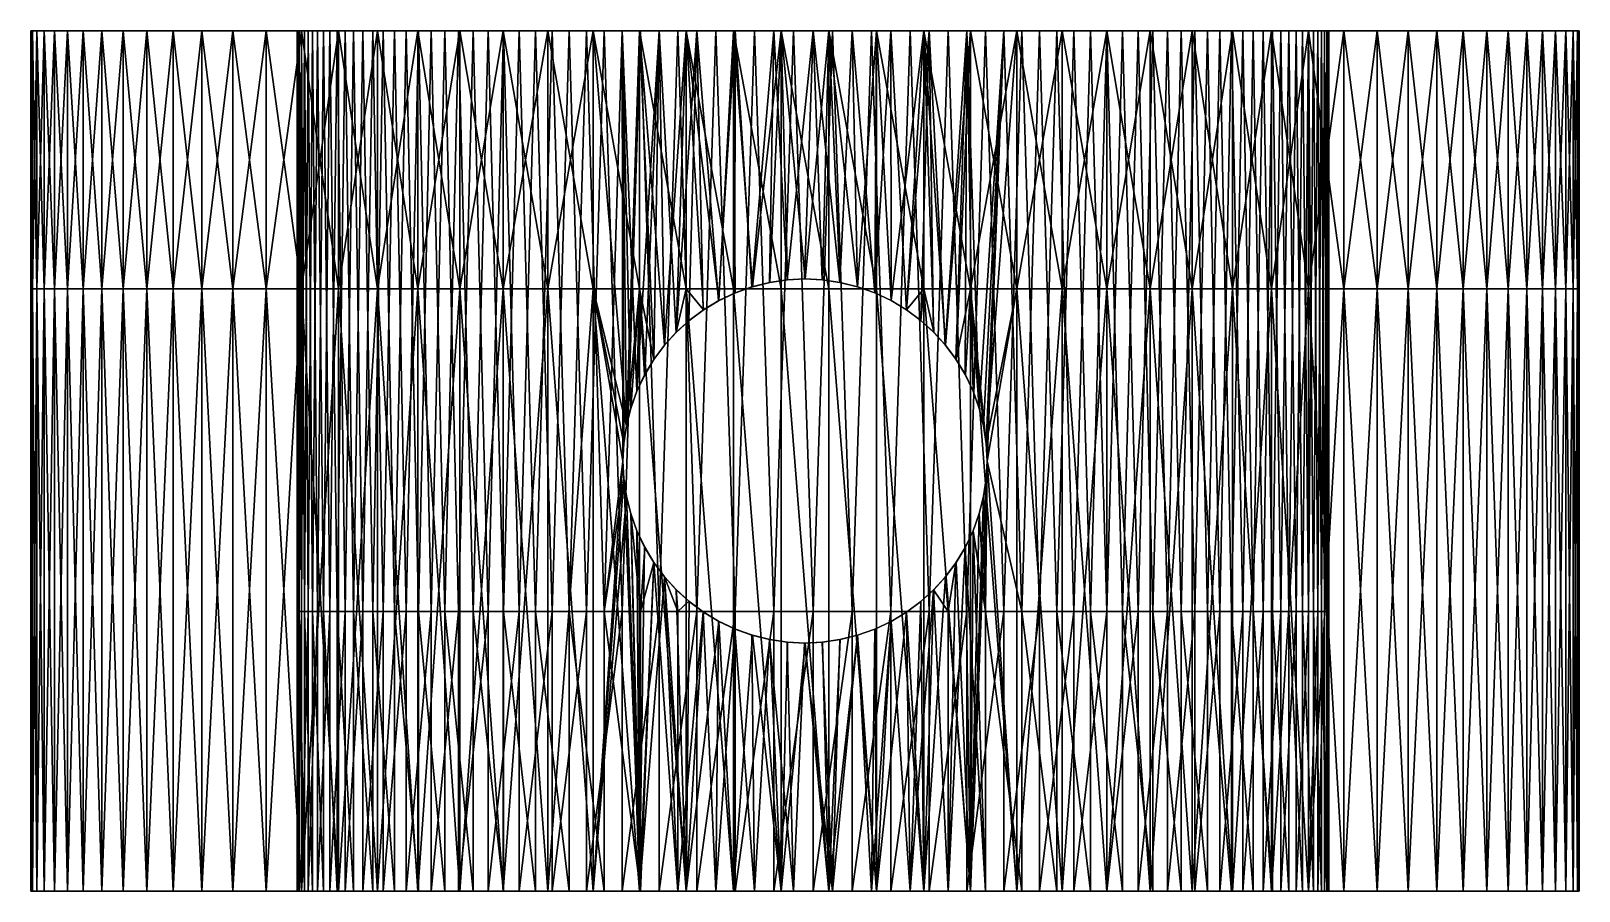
# Model space of a CAD drawing. Extents: x -9 to 9, y 0 to 10.
import ezdxf

# ---------------------------------------------------------------- set-up
doc = ezdxf.new("R2010")
doc.units = 0
doc.layers.get('0').update_dxf_attribs({"linetype": 'CONTINUOUS'})

msp = doc.modelspace()

# ---------------------------------------------------------------- linework, layer by layer
for points in [[(-8.98293, 10, -0.554048), (-8.98293, 7, -0.554048), (-9, 10)], [(-9, 10), (-8.98293, 7, -0.554048), (-9, 7)], [(-9, 10), (-9, 7), (-8.98293, 10, 0.554048)], [(-8.98293, 10, 0.554048), (-9, 7), (-8.98293, 7, 0.554048)], [(-8.98293, 10, 0.554048), (-5.89726, 10, 0.405485), (-9, 10)], [(-9, 10), (-5.89726, 10, 0.405485), (-5.905853, 10, -0.048532)], [(-9, 10), (-5.905853, 10, -0.048532), (-8.98293, 10, -0.554048)], [(-8.931785, 10, -1.105995), (-8.931785, 7, -1.105995), (-8.98293, 10, -0.554048)], [(-8.98293, 10, -0.554048), (-8.931785, 7, -1.105995), (-8.98293, 7, -0.554048)], [(-8.98293, 10, 0.554048), (-8.98293, 7, 0.554048), (-8.931785, 10, 1.105995)], [(-8.931785, 10, 1.105995), (-8.98293, 7, 0.554048), (-8.931785, 7, 1.105995)], [(-8.931785, 10, 1.105995), (-5.89726, 10, 0.405485), (-8.98293, 10, 0.554048)], [(-8.98293, 10, -0.554048), (-5.905853, 10, -0.048532), (-5.880085, 10, -0.501898)], [(-8.98293, 10, -0.554048), (-5.880085, 10, -0.501898), (-8.931785, 10, -1.105995)], [(-8.846758, 10, -1.653746), (-8.846758, 7, -1.653746), (-8.931785, 10, -1.105995)], [(-8.931785, 10, -1.105995), (-8.846758, 7, -1.653746), (-8.931785, 7, -1.105995)], [(-8.931785, 10, 1.105995), (-8.931785, 7, 1.105995), (-8.846758, 10, 1.653746)], [(-8.846758, 10, 1.653746), (-8.931785, 7, 1.105995), (-8.846758, 7, 1.653746)], [(-8.846758, 10, 1.653746), (-5.854354, 10, 0.857551), (-8.931785, 10, 1.105995)], [(-8.931785, 10, 1.105995), (-5.854354, 10, 0.857551), (-5.89726, 10, 0.405485)], [(-8.931785, 10, -1.105995), (-5.880085, 10, -0.501898), (-5.820104, 10, -0.952017)], [(-8.931785, 10, -1.105995), (-5.820104, 10, -0.952017), (-8.846758, 10, -1.653746)], [(-8.728172, 10, -2.195224), (-8.728172, 7, -2.195224), (-8.846758, 10, -1.653746)], [(-8.846758, 10, -1.653746), (-8.728172, 7, -2.195224), (-8.846758, 7, -1.653746)], [(-8.846758, 10, 1.653746), (-8.846758, 7, 1.653746), (-8.728172, 10, 2.195224)], [(-8.728172, 10, 2.195224), (-8.846758, 7, 1.653746), (-8.728172, 7, 2.195224)], [(-8.728172, 10, 2.195224), (-5.777382, 10, 1.305077), (-8.846758, 10, 1.653746)], [(-8.846758, 10, 1.653746), (-5.777382, 10, 1.305077), (-5.854354, 10, 0.857551)], [(-8.846758, 10, -1.653746), (-5.820104, 10, -0.952017), (-5.726252, 10, -1.39631)], [(-8.846758, 10, -1.653746), (-5.726252, 10, -1.39631), (-8.728172, 10, -2.195224)], [(-8.576478, 10, -2.728374), (-8.576478, 7, -2.728374), (-8.728172, 10, -2.195224)], [(-8.728172, 10, -2.195224), (-8.576478, 7, -2.728374), (-8.728172, 7, -2.195224)], [(-8.728172, 10, 2.195224), (-8.728172, 7, 2.195224), (-8.576478, 10, 2.728374)], [(-8.576478, 10, 2.728374), (-8.728172, 7, 2.195224), (-8.576478, 7, 2.728374)], [(-8.576478, 10, 2.728374), (-5.666785, 10, 1.745501), (-8.728172, 10, 2.195224)], [(-8.728172, 10, 2.195224), (-5.666785, 10, 1.745501), (-5.777382, 10, 1.305077)], [(-8.728172, 10, -2.195224), (-5.726252, 10, -1.39631), (-8.576478, 10, -2.728374)], [(-8.39225, 10, -3.251175), (-8.39225, 7, -3.251175), (-8.576478, 10, -2.728374)], [(-8.576478, 10, -2.728374), (-8.39225, 7, -3.251175), (-8.576478, 7, -2.728374)], [(-8.576478, 10, 2.728374), (-8.576478, 7, 2.728374), (-8.39225, 10, 3.251175)], [(-8.39225, 10, 3.251175), (-8.576478, 7, 2.728374), (-8.39225, 7, 3.251175)], [(-8.39225, 10, 3.251175), (-5.523196, 10, 2.176299), (-8.576478, 10, 2.728374)], [(-8.576478, 10, 2.728374), (-5.523196, 10, 2.176299), (-5.666785, 10, 1.745501)], [(-8.576478, 10, -2.728374), (-5.726252, 10, -1.39631), (-5.599068, 10, -1.832233)], [(-8.576478, 10, -2.728374), (-5.599068, 10, -1.832233), (-8.39225, 10, -3.251175)], [(-8.176188, 10, -3.761643), (-8.176188, 7, -3.761643), (-8.39225, 10, -3.251175)], [(-8.39225, 10, -3.251175), (-8.176188, 7, -3.761643), (-8.39225, 7, -3.251175)], [(-8.39225, 10, 3.251175), (-8.39225, 7, 3.251175), (-8.176188, 10, 3.761643)], [(-8.176188, 10, 3.761643), (-8.39225, 7, 3.251175), (-8.176188, 7, 3.761643)], [(-8.176188, 10, 3.761643), (-5.523196, 10, 2.176299), (-8.39225, 10, 3.251175)], [(-8.39225, 10, -3.251175), (-5.599068, 10, -1.832233), (-5.439279, 10, -2.257289)], [(-8.39225, 10, -3.251175), (-5.439279, 10, -2.257289), (-8.176188, 10, -3.761643)], [(-7.92911, 10, -4.257842), (-7.92911, 7, -4.257842), (-8.176188, 10, -3.761643)], [(-8.176188, 10, -3.761643), (-7.92911, 7, -4.257842), (-8.176188, 7, -3.761643)], [(-8.176188, 10, 3.761643), (-8.176188, 7, 3.761643), (-7.92911, 10, 4.257842)], [(-7.92911, 10, 4.257842), (-8.176188, 7, 3.761643), (-7.92911, 7, 4.257842)], [(-7.92911, 10, 4.257842), (-5.347437, 10, 2.595004), (-8.176188, 10, 3.761643)], [(-8.176188, 10, 3.761643), (-5.347437, 10, 2.595004), (-5.523196, 10, 2.176299)], [(-8.176188, 10, -3.761643), (-5.439279, 10, -2.257289), (-5.247802, 10, -2.669043)], [(-8.176188, 10, -3.761643), (-5.247802, 10, -2.669043), (-7.92911, 10, -4.257842)], [(-7.651954, 10, -4.737889), (-7.651954, 7, -4.737889), (-7.92911, 10, -4.257842)], [(-7.92911, 10, -4.257842), (-7.651954, 7, -4.737889), (-7.92911, 7, -4.257842)], [(-7.92911, 10, 4.257842), (-7.92911, 7, 4.257842), (-7.651954, 10, 4.737889)], [(-7.651954, 10, 4.737889), (-7.92911, 7, 4.257842), (-7.651954, 7, 4.737889)], [(-7.651954, 10, 4.737889), (-5.140516, 10, 2.999217), (-7.92911, 10, 4.257842)], [(-7.92911, 10, 4.257842), (-5.140516, 10, 2.999217), (-5.347437, 10, 2.595004)], [(-7.92911, 10, -4.257842), (-5.247802, 10, -2.669043), (-5.025733, 10, -3.065136)], [(-7.92911, 10, -4.257842), (-5.025733, 10, -3.065136), (-7.651954, 10, -4.737889)], [(-7.345772, 10, -5.199965), (-7.345772, 7, -5.199965), (-7.651954, 10, -4.737889)], [(-7.651954, 10, -4.737889), (-7.345772, 7, -5.199965), (-7.651954, 7, -4.737889)], [(-7.651954, 10, 4.737889), (-7.651954, 7, 4.737889), (-7.345772, 10, 5.199965)], [(-7.345772, 10, 5.199965), (-7.651954, 7, 4.737889), (-7.345772, 7, 5.199965)], [(-7.345772, 10, 5.199965), (-4.903617, 10, 3.386623), (-7.651954, 10, 4.737889)], [(-7.651954, 10, 4.737889), (-4.903617, 10, 3.386623), (-5.140516, 10, 2.999217)], [(-7.651954, 10, -4.737889), (-5.025733, 10, -3.065136), (-7.345772, 10, -5.199965)], [(-7.011725, 10, -5.642314), (-7.011725, 7, -5.642314), (-7.345772, 10, -5.199965)], [(-7.345772, 10, -5.199965), (-7.011725, 7, -5.642314), (-7.345772, 7, -5.199965)], [(-7.345772, 10, 5.199965), (-7.345772, 7, 5.199965), (-7.011725, 10, 5.642314)], [(-7.011725, 10, 5.642314), (-7.345772, 7, 5.199965), (-7.011725, 7, 5.642314)], [(-7.011725, 10, 5.642314), (-4.638098, 10, 3.755004), (-7.345772, 10, 5.199965)], [(-7.345772, 10, 5.199965), (-4.638098, 10, 3.755004), (-4.903617, 10, 3.386623)], [(-7.345772, 10, -5.199965), (-5.025733, 10, -3.065136), (-4.774343, 10, -3.4433)], [(-7.345772, 10, -5.199965), (-4.774343, 10, -3.4433), (-7.011725, 10, -5.642314)], [(-6.65108, 10, -6.063261), (-6.65108, 7, -6.063261), (-7.011725, 10, -5.642314)], [(-7.011725, 10, -5.642314), (-6.65108, 7, -6.063261), (-7.011725, 7, -5.642314)], [(-7.011725, 10, 5.642314), (-7.011725, 7, 5.642314), (-6.65108, 10, 6.063261)], [(-6.65108, 10, 6.063261), (-7.011725, 7, 5.642314), (-6.65108, 7, 6.063261)], [(-6.65108, 10, 6.063261), (-4.638098, 10, 3.755004), (-7.011725, 10, 5.642314)], [(-7.011725, 10, -5.642314), (-4.774343, 10, -3.4433), (-4.495074, 10, -3.801369)], [(-7.011725, 10, -5.642314), (-4.495074, 10, -3.801369), (-6.65108, 10, -6.063261)], [(-6.265205, 10, -6.461207), (-6.265205, 7, -6.461207), (-6.65108, 10, -6.063261)], [(-6.65108, 10, -6.063261), (-6.265205, 7, -6.461207), (-6.65108, 7, -6.063261)], [(-6.65108, 10, 6.063261), (-6.65108, 7, 6.063261), (-6.265205, 10, 6.461207)], [(-6.265205, 10, 6.461207), (-6.65108, 7, 6.063261), (-6.265205, 7, 6.461207)], [(-6.265205, 10, 6.461207), (-4.345479, 10, 4.102248), (-6.65108, 10, 6.063261)], [(-6.65108, 10, 6.063261), (-4.345479, 10, 4.102248), (-4.638098, 10, 3.755004)], [(-6.65108, 10, -6.063261), (-4.495074, 10, -3.801369), (-4.189524, 10, -4.137292)], [(-6.65108, 10, -6.063261), (-4.189524, 10, -4.137292), (-6.265205, 10, -6.461207)], [(-5.855565, 10, -6.834644), (-5.855565, 7, -6.834644), (-6.265205, 10, -6.461207)], [(-6.265205, 10, -6.461207), (-5.855565, 7, -6.834644), (-6.265205, 7, -6.461207)], [(-6.265205, 10, 6.461207), (-6.265205, 7, 6.461207), (-5.855565, 10, 6.834644)], [(-5.855565, 10, 6.834644), (-6.265205, 7, 6.461207), (-5.855565, 7, 6.834644)], [(-5.855565, 10, 6.834644), (-4.027435, 10, 4.426368), (-6.265205, 10, 6.461207)], [(-6.265205, 10, 6.461207), (-4.027435, 10, 4.426368), (-4.345479, 10, 4.102248)], [(-6.265205, 10, -6.461207), (-4.189524, 10, -4.137292), (-3.859444, 10, -4.449144)], [(-6.265205, 10, -6.461207), (-3.859444, 10, -4.449144), (-5.855565, 10, -6.834644)], [(-5.880085, 10, -0.501898), (-5.905853, 10, -0.048532), (-5.89726, 3.25, -0.275459)], [(-5.89726, 3.25, -0.275459), (-5.905853, 10, -0.048532), (-5.905853, 3.25, 0.178558)], [(-5.905853, 10, -0.048532), (-5.89726, 10, 0.405485), (-5.905853, 3.25, 0.178558)], [(-5.905853, 3.25, 0.178558), (-5.89726, 10, 0.405485), (-5.880085, 3.25, 0.631924)], [(-5.854354, 3.25, -0.727525), (-5.880085, 10, -0.501898), (-5.89726, 3.25, -0.275459)], [(-5.89726, 10, 0.405485), (-5.854354, 10, 0.857551), (-5.880085, 3.25, 0.631924)], [(-5.820104, 10, -0.952017), (-5.880085, 10, -0.501898), (-5.854354, 3.25, -0.727525)], [(-5.880085, 3.25, 0.631924), (-5.854354, 10, 0.857551), (-5.820104, 3.25, 1.082043)], [(-5.423712, 10, -7.182155), (-5.423712, 7, -7.182155), (-5.855565, 10, -6.834644)], [(-5.855565, 10, -6.834644), (-5.423712, 7, -7.182155), (-5.855565, 7, -6.834644)], [(-5.855565, 10, 6.834644), (-5.855565, 7, 6.834644), (-5.423712, 10, 7.182155)], [(-5.423712, 10, 7.182155), (-5.855565, 7, 6.834644), (-5.423712, 7, 7.182155)], [(-5.423712, 10, 7.182155), (-3.685791, 10, 4.725506), (-5.855565, 10, 6.834644)], [(-5.855565, 10, 6.834644), (-3.685791, 10, 4.725506), (-4.027435, 10, 4.426368)], [(-5.855565, 10, -6.834644), (-3.859444, 10, -4.449144), (-5.423712, 10, -7.182155)], [(-5.777382, 3.25, -1.175051), (-5.820104, 10, -0.952017), (-5.854354, 3.25, -0.727525)], [(-5.854354, 10, 0.857551), (-5.777382, 10, 1.305077), (-5.820104, 3.25, 1.082043)], [(-5.726252, 10, -1.39631), (-5.820104, 10, -0.952017), (-5.777382, 3.25, -1.175051)], [(-5.820104, 3.25, 1.082043), (-5.777382, 10, 1.305077), (-5.726252, 3.25, 1.526336)], [(-5.666785, 3.25, -1.615475), (-5.726252, 10, -1.39631), (-5.777382, 3.25, -1.175051)], [(-5.777382, 10, 1.305077), (-5.666785, 10, 1.745501), (-5.726252, 3.25, 1.526336)], [(-5.599068, 10, -1.832233), (-5.726252, 10, -1.39631), (-5.666785, 3.25, -1.615475)], [(-5.726252, 3.25, 1.526336), (-5.666785, 10, 1.745501), (-5.599068, 3.25, 1.962259)], [(-5.523196, 3.25, -2.046273), (-5.599068, 10, -1.832233), (-5.666785, 3.25, -1.615475)], [(-5.666785, 10, 1.745501), (-5.523196, 10, 2.176299), (-5.599068, 3.25, 1.962259)], [(-5.439279, 10, -2.257289), (-5.599068, 10, -1.832233), (-5.523196, 3.25, -2.046273)], [(-5.599068, 3.25, 1.962259), (-5.523196, 10, 2.176299), (-5.439279, 3.25, 2.387315)], [(-5.347437, 3.25, -2.464978), (-5.439279, 10, -2.257289), (-5.523196, 3.25, -2.046273)], [(-5.523196, 10, 2.176299), (-5.347437, 10, 2.595004), (-5.439279, 3.25, 2.387315)], [(-5.247802, 10, -2.669043), (-5.439279, 10, -2.257289), (-5.347437, 3.25, -2.464978)], [(-5.439279, 3.25, 2.387315), (-5.347437, 10, 2.595004), (-5.247802, 3.25, 2.799069)], [(-4.971285, 10, -7.502421), (-4.971285, 7, -7.502421), (-5.423712, 10, -7.182155)], [(-5.423712, 10, -7.182155), (-4.971285, 7, -7.502421), (-5.423712, 7, -7.182155)], [(-5.423712, 10, 7.182155), (-5.423712, 7, 7.182155), (-4.971285, 10, 7.502421)], [(-4.971285, 10, 7.502421), (-5.423712, 7, 7.182155), (-4.971285, 7, 7.502421)], [(-4.971285, 10, 7.502421), (-3.322501, 10, 4.997949), (-5.423712, 10, 7.182155)], [(-5.423712, 10, 7.182155), (-3.322501, 10, 4.997949), (-3.685791, 10, 4.725506)], [(-5.423712, 10, -7.182155), (-3.859444, 10, -4.449144), (-3.506724, 10, -4.735139)], [(-5.423712, 10, -7.182155), (-3.506724, 10, -4.735139), (-4.971285, 10, -7.502421)], [(-5.140516, 3.25, -2.869191), (-5.247802, 10, -2.669043), (-5.347437, 3.25, -2.464978)], [(-5.347437, 10, 2.595004), (-5.140516, 10, 2.999217), (-5.247802, 3.25, 2.799069)], [(-5.025733, 10, -3.065136), (-5.247802, 10, -2.669043), (-5.140516, 3.25, -2.869191)], [(-5.247802, 3.25, 2.799069), (-5.140516, 10, 2.999217), (-5.025733, 3.25, 3.195162)], [(-4.903617, 3.25, -3.256597), (-5.025733, 10, -3.065136), (-5.140516, 3.25, -2.869191)], [(-5.140516, 10, 2.999217), (-4.903617, 10, 3.386623), (-5.025733, 3.25, 3.195162)], [(-4.774343, 10, -3.4433), (-5.025733, 10, -3.065136), (-4.903617, 3.25, -3.256597)], [(-5.025733, 3.25, 3.195162), (-4.903617, 10, 3.386623), (-4.774343, 3.25, 3.573326)], [(-4.5, 10, -7.794229), (-4.5, 7, -7.794229), (-4.971285, 10, -7.502421)], [(-4.971285, 10, -7.502421), (-4.5, 7, -7.794229), (-4.971285, 7, -7.502421)], [(-4.971285, 10, 7.502421), (-4.971285, 7, 7.502421), (-4.5, 10, 7.794229)], [(-4.5, 10, 7.794229), (-4.971285, 7, 7.502421), (-4.5, 7, 7.794229)], [(-4.5, 10, 7.794229), (-3.322501, 10, 4.997949), (-4.971285, 10, 7.502421)], [(-4.971285, 10, -7.502421), (-3.506724, 10, -4.735139), (-3.133385, 10, -4.99364)], [(-4.971285, 10, -7.502421), (-3.133385, 10, -4.99364), (-4.5, 10, -7.794229)], [(-4.638098, 3.25, -3.624978), (-4.774343, 10, -3.4433), (-4.903617, 3.25, -3.256597)], [(-4.903617, 10, 3.386623), (-4.638098, 10, 3.755004), (-4.774343, 3.25, 3.573326)], [(-4.495074, 10, -3.801369), (-4.774343, 10, -3.4433), (-4.638098, 3.25, -3.624978)], [(-4.774343, 3.25, 3.573326), (-4.638098, 10, 3.755004), (-4.495074, 3.25, 3.931395)], [(-4.345479, 3.25, -3.972222), (-4.495074, 10, -3.801369), (-4.638098, 3.25, -3.624978)], [(-4.638098, 10, 3.755004), (-4.345479, 10, 4.102248), (-4.495074, 3.25, 3.931395)], [(-4.011645, 10, -8.05647), (-4.011645, 7, -8.05647), (-4.5, 10, -7.794229)], [(-4.5, 10, -7.794229), (-4.011645, 7, -8.05647), (-4.5, 7, -7.794229)], [(-4.5, 10, 7.794229), (-4.5, 7, 7.794229), (-4.011645, 10, 8.05647)], [(-4.011645, 10, 8.05647), (-4.5, 7, 7.794229), (-4.011645, 7, 8.05647)], [(-4.011645, 10, 8.05647), (-2.939647, 10, 5.242137), (-4.5, 10, 7.794229)], [(-4.5, 10, 7.794229), (-2.939647, 10, 5.242137), (-3.322501, 10, 4.997949)], [(-4.5, 10, -7.794229), (-3.133385, 10, -4.99364), (-2.741565, 10, -5.223166)], [(-4.5, 10, -7.794229), (-2.741565, 10, -5.223166), (-4.011645, 10, -8.05647)], [(-4.189524, 10, -4.137292), (-4.495074, 10, -3.801369), (-4.345479, 3.25, -3.972222)], [(-4.495074, 3.25, 3.931395), (-4.345479, 10, 4.102248), (-4.189524, 3.25, 4.267318)], [(-4.027435, 3.25, -4.296342), (-4.189524, 10, -4.137292), (-4.345479, 3.25, -3.972222)], [(-4.345479, 10, 4.102248), (-4.027435, 10, 4.426368), (-4.189524, 3.25, 4.267318)], [(-3.859444, 10, -4.449144), (-4.189524, 10, -4.137292), (-4.027435, 3.25, -4.296342)], [(-4.189524, 3.25, 4.267318), (-4.027435, 10, 4.426368), (-3.859444, 3.25, 4.57917)], [(-3.685791, 3.25, -4.59548), (-3.859444, 10, -4.449144), (-4.027435, 3.25, -4.296342)], [(-4.027435, 10, 4.426368), (-3.685791, 10, 4.725506), (-3.859444, 3.25, 4.57917)], [(-3.508073, 10, -8.28815), (-3.508073, 7, -8.28815), (-4.011645, 10, -8.05647)], [(-4.011645, 10, -8.05647), (-3.508073, 7, -8.28815), (-4.011645, 7, -8.05647)], [(-4.011645, 10, 8.05647), (-4.011645, 7, 8.05647), (-3.508073, 10, 8.28815)], [(-3.508073, 10, 8.28815), (-4.011645, 7, 8.05647), (-3.508073, 7, 8.28815)], [(-3.508073, 10, 8.28815), (-2.539422, 10, 5.456671), (-4.011645, 10, 8.05647)], [(-4.011645, 10, 8.05647), (-2.539422, 10, 5.456671), (-2.939647, 10, 5.242137)], [(-4.011645, 10, -8.05647), (-2.741565, 10, -5.223166), (-2.333508, 10, -5.4224)], [(-4.011645, 10, -8.05647), (-2.333508, 10, -5.4224), (-3.508073, 10, -8.28815)], [(-3.506724, 10, -4.735139), (-3.859444, 10, -4.449144), (-3.685791, 3.25, -4.59548)], [(-3.859444, 3.25, 4.57917), (-3.685791, 10, 4.725506), (-3.506724, 3.25, 4.865166)], [(-3.322501, 3.25, -4.867923), (-3.506724, 10, -4.735139), (-3.685791, 3.25, -4.59548)], [(-3.685791, 10, 4.725506), (-3.322501, 10, 4.997949), (-3.506724, 3.25, 4.865166)], [(-2.991193, 10, -8.48839), (-2.991193, 7, -8.48839), (-3.508073, 10, -8.28815)], [(-3.508073, 10, -8.28815), (-2.991193, 7, -8.48839), (-3.508073, 7, -8.28815)], [(-3.508073, 10, 8.28815), (-3.508073, 7, 8.28815), (-2.991193, 10, 8.48839)], [(-2.991193, 10, 8.48839), (-3.508073, 7, 8.28815), (-2.991193, 7, 8.48839)], [(-2.991193, 10, 8.48839), (-2.124119, 10, 5.640321), (-3.508073, 10, 8.28815)], [(-3.508073, 10, 8.28815), (-2.124119, 10, 5.640321), (-2.539422, 10, 5.456671)], [(-3.508073, 10, -8.28815), (-2.333508, 10, -5.4224), (-1.911553, 10, -5.590204)], [(-3.508073, 10, -8.28815), (-1.911553, 10, -5.590204), (-2.991193, 10, -8.48839)], [(-3.133385, 10, -4.99364), (-3.506724, 10, -4.735139), (-3.322501, 3.25, -4.867923)], [(-3.506724, 3.25, 4.865166), (-3.322501, 10, 4.997949), (-3.133385, 3.25, 5.123666)], [(-2.939647, 3.25, -5.112111), (-3.133385, 10, -4.99364), (-3.322501, 3.25, -4.867923)], [(-3.322501, 10, 4.997949), (-2.939647, 10, 5.242137), (-3.133385, 3.25, 5.123666)], [(-2.741565, 10, -5.223166), (-3.133385, 10, -4.99364), (-2.939647, 3.25, -5.112111)], [(-3.133385, 3.25, 5.123666), (-2.939647, 10, 5.242137), (-2.741565, 3.25, 5.353191)], [(-2.462967, 10, -8.656431), (-2.462967, 7, -8.656431), (-2.991193, 10, -8.48839)], [(-2.991193, 10, -8.48839), (-2.462967, 7, -8.656431), (-2.991193, 7, -8.48839)], [(-2.991193, 10, 8.48839), (-2.991193, 7, 8.48839), (-2.462967, 10, 8.656431)], [(-2.462967, 10, 8.656431), (-2.991193, 7, 8.48839), (-2.462967, 7, 8.656431)], [(-2.462967, 10, 8.656431), (-1.696115, 10, 5.792037), (-2.991193, 10, 8.48839)], [(-2.991193, 10, 8.48839), (-1.696115, 10, 5.792037), (-2.124119, 10, 5.640321)], [(-2.991193, 10, -8.48839), (-1.911553, 10, -5.590204), (-2.462967, 10, -8.656431)], [(-2.539422, 3.25, -5.326645), (-2.741565, 10, -5.223166), (-2.939647, 3.25, -5.112111)], [(-2.939647, 10, 5.242137), (-2.539422, 10, 5.456671), (-2.741565, 3.25, 5.353191)], [(-2.333508, 10, -5.4224), (-2.741565, 10, -5.223166), (-2.539422, 3.25, -5.326645)], [(-2.741565, 3.25, 5.353191), (-2.539422, 10, 5.456671), (-2.333508, 3.25, 5.552426)], [(-2.124119, 3.25, -5.510295), (-2.333508, 10, -5.4224), (-2.539422, 3.25, -5.326645)], [(-2.539422, 10, 5.456671), (-2.124119, 10, 5.640321), (-2.333508, 3.25, 5.552426)], [(-1.925398, 10, -8.791635), (-1.925398, 7, -8.791635), (-2.462967, 10, -8.656431)], [(-2.462967, 10, -8.656431), (-1.925398, 7, -8.791635), (-2.462967, 7, -8.656431)], [(-2.462967, 10, 8.656431), (-2.462967, 7, 8.656431), (-2.076709, 5.408095, 8.757227)], [(-2.076709, 5.408095, 8.757227), (-1.925398, 10, 8.791635), (-2.462967, 10, 8.656431)], [(-1.925398, 10, 8.791635), (-1.257863, 10, 5.910949), (-2.462967, 10, 8.656431)], [(-2.462967, 10, 8.656431), (-1.257863, 10, 5.910949), (-1.696115, 10, 5.792037)], [(-2.462967, 10, -8.656431), (-1.911553, 10, -5.590204), (-1.478115, 10, -5.725615)], [(-2.462967, 10, -8.656431), (-1.478115, 10, -5.725615), (-1.925398, 10, -8.791635)], [(-2.124119, 10, 5.640321), (-2.117, 5, 5.643147), (-2.333508, 3.25, 5.552426)], [(-1.911553, 10, -5.590204), (-2.333508, 10, -5.4224), (-2.124119, 3.25, -5.510295)], [(-1.696115, 10, 5.792037), (-1.954776, 5.812735, 5.704722), (-2.124119, 10, 5.640321)], [(-2.124119, 10, 5.640321), (-1.954776, 5.812735, 5.704722), (-2.025742, 5.613759, 5.678537)], [(-2.124119, 10, 5.640321), (-2.025742, 5.613759, 5.678537), (-2.076437, 5.409469, 5.659211)], [(-2.076437, 5.409469, 5.659211), (-2.106858, 5.203627, 5.647247), (-2.124119, 10, 5.640321)], [(-2.124119, 10, 5.640321), (-2.106858, 5.203627, 5.647247), (-2.117, 5, 5.643147)], [(-1.696115, 3.25, -5.662012), (-1.911553, 10, -5.590204), (-2.124119, 3.25, -5.510295)], [(-2.076709, 5.408095, 8.757227), (-1.925398, 7, 8.791635), (-1.925398, 10, 8.791635)], [(-1.696115, 10, 5.792037), (-1.864031, 6.002903, 5.736799), (-1.954776, 5.812735, 5.704722)], [(-1.380525, 10, -8.893489), (-1.380525, 7, -8.893489), (-1.925398, 10, -8.791635)], [(-1.925398, 10, -8.791635), (-1.380525, 7, -8.893489), (-1.925398, 7, -8.791635)], [(-1.925398, 7, 8.791635), (-1.75586, 6.181642, 8.827003), (-1.925398, 10, 8.791635)], [(-1.925398, 10, 8.791635), (-1.75586, 6.181642, 8.827003), (-1.632458, 6.347379, 8.850677)], [(-1.925398, 10, 8.791635), (-1.632458, 6.347379, 8.850677), (-1.380525, 10, 8.893489)], [(-1.380525, 10, 8.893489), (-1.257863, 10, 5.910949), (-1.925398, 10, 8.791635)], [(-1.925398, 10, -8.791635), (-1.478115, 10, -5.725615), (-1.035677, 10, -5.827858)], [(-1.925398, 10, -8.791635), (-1.035677, 10, -5.827858), (-1.380525, 10, -8.893489)], [(-1.478115, 10, -5.725615), (-1.911553, 10, -5.590204), (-1.696115, 3.25, -5.662012)], [(-1.755861, 6.181676, 5.772925), (-1.864031, 6.002903, 5.736799), (-1.696115, 10, 5.792037)], [(-1.696115, 10, 5.792037), (-1.633071, 6.346651, 5.811289), (-1.755861, 6.181676, 5.772925)], [(-1.257863, 10, 5.910949), (-1.498464, 6.495424, 5.850081), (-1.696115, 10, 5.792037)], [(-1.696115, 10, 5.792037), (-1.498464, 6.495424, 5.850081), (-1.633071, 6.346651, 5.811289)], [(-1.257863, 3.25, -5.780923), (-1.478115, 10, -5.725615), (-1.696115, 3.25, -5.662012)], [(-1.380525, 10, 8.893489), (-1.632458, 6.347379, 8.850677), (-1.497006, 6.496884, 8.874625)], [(-1.350008, 6.630301, 5.888809), (-1.498464, 6.495424, 5.850081), (-1.257863, 10, 5.910949)], [(-1.380525, 10, 8.893489), (-1.497006, 6.496884, 8.874625), (-1.380525, 7, 8.893489)], [(-1.035677, 10, -5.827858), (-1.478115, 10, -5.725615), (-1.257863, 3.25, -5.780923)], [(-0.830415, 10, -8.961608), (-0.830415, 7, -8.961608), (-1.380525, 10, -8.893489)], [(-1.380525, 10, -8.893489), (-0.830415, 7, -8.961608), (-1.380525, 7, -8.893489)], [(-1.380525, 7, 8.893489), (-1.181766, 6.755775, 8.921983), (-1.380525, 10, 8.893489)], [(-1.380525, 10, 8.893489), (-1.181766, 6.755775, 8.921983), (-1.002284, 6.864349, 8.943961)], [(-1.380525, 10, 8.893489), (-1.002284, 6.864349, 8.943961), (-0.830415, 10, 8.961608)], [(-0.830415, 10, 8.961608), (-0.811873, 10, 5.996377), (-1.380525, 10, 8.893489)], [(-1.380525, 10, 8.893489), (-0.811873, 10, 5.996377), (-1.257863, 10, 5.910949)], [(-1.380525, 10, -8.893489), (-1.035677, 10, -5.827858), (-0.586774, 10, -5.896347)], [(-1.380525, 10, -8.893489), (-0.586774, 10, -5.896347), (-0.830415, 10, -8.961608)], [(-1.257863, 10, 5.910949), (-1.185305, 6.753409, 5.927095), (-1.350008, 6.630301, 5.888809)], [(-0.811873, 10, 5.996377), (-1.006758, 6.861944, 5.963262), (-1.257863, 10, 5.910949)], [(-1.257863, 10, 5.910949), (-1.006758, 6.861944, 5.963262), (-1.185305, 6.753409, 5.927095)], [(-0.811873, 3.25, -5.866351), (-1.035677, 10, -5.827858), (-1.257863, 3.25, -5.780923)], [(-0.586774, 10, -5.896347), (-1.035677, 10, -5.827858), (-0.811873, 3.25, -5.866351)], [(-0.811873, 10, 5.996377), (-0.816765, 6.953096, 5.995628), (-1.006758, 6.861944, 5.963262)], [(-0.830415, 10, 8.961608), (-1.002284, 6.864349, 8.943961), (-0.811569, 6.955261, 8.963334)], [(-0.277156, 10, -8.995731), (-0.277156, 7, -8.995731), (-0.830415, 10, -8.961608)], [(-0.830415, 10, -8.961608), (-0.277156, 7, -8.995731), (-0.830415, 7, -8.961608)], [(-0.830415, 10, 8.961608), (-0.811569, 6.955261, 8.963334), (-0.612327, 7.026176, 8.97902)], [(-0.830415, 10, 8.961608), (-0.612327, 7.026176, 8.97902), (-0.277156, 10, 8.995731)], [(-0.277156, 10, 8.995731), (-0.3607, 10, 6.047829), (-0.830415, 10, 8.961608)], [(-0.830415, 10, 8.961608), (-0.3607, 10, 6.047829), (-0.811873, 10, 5.996377)], [(-0.830415, 10, -8.961608), (-0.586774, 10, -5.896347), (-0.133977, 10, -5.930689)], [(-0.830415, 10, -8.961608), (-0.133977, 10, -5.930689), (-0.277156, 10, -8.995731)], [(-0.811873, 10, 5.996377), (-0.617911, 7.024486, 6.022557), (-0.816765, 6.953096, 5.995628)], [(-0.3607, 10, 6.047829), (-0.617911, 7.024486, 6.022557), (-0.811873, 10, 5.996377)], [(-0.3607, 3.25, -5.917803), (-0.586774, 10, -5.896347), (-0.811873, 3.25, -5.866351)], [(-0.3607, 10, 6.047829), (-0.413684, 7.0756, 6.043244), (-0.617911, 7.024486, 6.022557)], [(-0.277156, 10, 8.995731), (-0.612327, 7.026176, 8.97902), (-0.408122, 7.076703, 8.990518)], [(-0.133977, 10, -5.930689), (-0.586774, 10, -5.896347), (-0.3607, 3.25, -5.917803)], [(-0.3607, 10, 6.047829), (-0.207844, 7.106437, 6.057272), (-0.413684, 7.0756, 6.043244)], [(-0.277156, 10, 8.995731), (-0.408122, 7.076703, 8.990518), (-0.202748, 7.106943, 8.99759)], [(0.093072, 10, 6.065013), (-0.207844, 7.106437, 6.057272), (-0.3607, 10, 6.047829)], [(0.093072, 3.25, -5.934987), (-0.133977, 10, -5.930689), (-0.3607, 3.25, -5.917803)], [(-0.3607, 10, 6.047829), (-0.277156, 10, 8.995731), (0.093072, 10, 6.065013)], [(0.277156, 10, -8.995731), (0.277156, 7, -8.995731), (-0.277156, 10, -8.995731)], [(-0.277156, 10, -8.995731), (0.277156, 7, -8.995731), (-0.277156, 7, -8.995731)], [(-0.202748, 7.106943, 8.99759), (0, 7.117, 9), (-0.277156, 10, 8.995731)], [(-0.277156, 10, 8.995731), (0, 7.117, 9), (0.277156, 10, 8.995731)], [(0.093072, 10, 6.065013), (-0.277156, 10, 8.995731), (0.277156, 10, 8.995731)], [(-0.277156, 10, -8.995731), (-0.133977, 10, -5.930689), (0.277156, 10, -8.995731)], [(-0.004153, 7.116996, 6.064225), (-0.207844, 7.106437, 6.057272), (0.093072, 10, 6.065013)], [(0.320121, 10, -5.930689), (-0.133977, 10, -5.930689), (0.093072, 3.25, -5.934987)], [(0.277156, 10, -8.995731), (-0.133977, 10, -5.930689), (0.320121, 10, -5.930689)], [(0.093072, 10, 6.065013), (0.199501, 7.107258, 6.063888), (-0.004153, 7.116996, 6.064225)], [(0.277156, 10, 8.995731), (0, 7.117, 9), (0.202748, 7.106943, 8.99759)], [(0.546845, 10, 6.047829), (0.405677, 7.077176, 6.056534), (0.093072, 10, 6.065013)], [(0.093072, 10, 6.065013), (0.405677, 7.077176, 6.056534), (0.199501, 7.107258, 6.063888)], [(0.546845, 3.25, -5.917803), (0.320121, 10, -5.930689), (0.093072, 3.25, -5.934987)], [(0.093072, 10, 6.065013), (0.277156, 10, 8.995731), (0.546845, 10, 6.047829)], [(0.277156, 10, 8.995731), (0.202748, 7.106943, 8.99759), (0.408122, 7.076703, 8.990518)], [(0.830415, 10, -8.961608), (0.830415, 7, -8.961608), (0.277156, 10, -8.995731)], [(0.277156, 10, -8.995731), (0.830415, 7, -8.961608), (0.277156, 7, -8.995731)], [(0.408122, 7.076703, 8.990518), (0.612327, 7.026176, 8.97902), (0.277156, 10, 8.995731)], [(0.277156, 10, 8.995731), (0.612327, 7.026176, 8.97902), (0.830415, 10, 8.961608)], [(0.546845, 10, 6.047829), (0.277156, 10, 8.995731), (0.830415, 10, 8.961608)], [(0.277156, 10, -8.995731), (0.320121, 10, -5.930689), (0.830415, 10, -8.961608)], [(0.772918, 10, -5.896347), (0.320121, 10, -5.930689), (0.546845, 3.25, -5.917803)], [(0.830415, 10, -8.961608), (0.320121, 10, -5.930689), (0.772918, 10, -5.896347)], [(0.546845, 10, 6.047829), (0.610546, 7.026704, 6.042468), (0.405677, 7.077176, 6.056534)], [(0.998018, 10, 5.996377), (0.810276, 6.955797, 6.021994), (0.546845, 10, 6.047829)], [(0.546845, 10, 6.047829), (0.810276, 6.955797, 6.021994), (0.610546, 7.026704, 6.042468)], [(0.998018, 3.25, -5.866351), (0.772918, 10, -5.896347), (0.546845, 3.25, -5.917803)], [(0.546845, 10, 6.047829), (0.830415, 10, 8.961608), (1.380525, 10, 8.893489)], [(1.380525, 10, 8.893489), (0.998018, 10, 5.996377), (0.546845, 10, 6.047829)], [(0.830415, 10, 8.961608), (0.612327, 7.026176, 8.97902), (0.811569, 6.955261, 8.963334)], [(1.221822, 10, -5.827858), (0.772918, 10, -5.896347), (0.998018, 3.25, -5.866351)], [(0.830415, 10, -8.961608), (0.772918, 10, -5.896347), (1.380525, 10, -8.893489)], [(1.380525, 10, -8.893489), (0.772918, 10, -5.896347), (1.221822, 10, -5.827858)], [(0.998018, 10, 5.996377), (1.001281, 6.864897, 5.995794), (0.810276, 6.955797, 6.021994)], [(0.830415, 10, 8.961608), (0.811569, 6.955261, 8.963334), (1.002284, 6.864349, 8.943961)], [(1.380525, 10, -8.893489), (1.380525, 7, -8.893489), (0.830415, 10, -8.961608)], [(0.830415, 10, -8.961608), (1.380525, 7, -8.893489), (0.830415, 7, -8.961608)], [(0.830415, 10, 8.961608), (1.002284, 6.864349, 8.943961), (1.380525, 10, 8.893489)], [(1.444008, 10, 5.910949), (1.180887, 6.756377, 5.965432), (0.998018, 10, 5.996377)], [(0.998018, 10, 5.996377), (1.180887, 6.756377, 5.965432), (1.001281, 6.864897, 5.995794)], [(1.444008, 3.25, -5.780923), (1.221822, 10, -5.827858), (0.998018, 3.25, -5.866351)], [(1.925398, 10, 8.791635), (1.444008, 10, 5.910949), (0.998018, 10, 5.996377)], [(1.925398, 10, 8.791635), (0.998018, 10, 5.996377), (1.380525, 10, 8.893489)], [(1.380525, 10, 8.893489), (1.002284, 6.864349, 8.943961), (1.181766, 6.755775, 8.921983)], [(1.34662, 6.633088, 5.932525), (1.180887, 6.756377, 5.965432), (1.444008, 10, 5.910949)], [(1.380525, 10, 8.893489), (1.181766, 6.755775, 8.921983), (1.380525, 7, 8.893489)], [(1.664259, 10, -5.725615), (1.221822, 10, -5.827858), (1.444008, 3.25, -5.780923)], [(1.380525, 10, -8.893489), (1.221822, 10, -5.827858), (1.925398, 10, -8.791635)], [(1.925398, 10, -8.791635), (1.221822, 10, -5.827858), (1.664259, 10, -5.725615)], [(1.444008, 10, 5.910949), (1.496009, 6.497881, 5.898688), (1.34662, 6.633088, 5.932525)], [(1.925398, 10, -8.791635), (1.925398, 7, -8.791635), (1.380525, 10, -8.893489)], [(1.380525, 10, -8.893489), (1.925398, 7, -8.791635), (1.380525, 7, -8.893489)], [(1.380525, 7, 8.893489), (1.497006, 6.496884, 8.874625), (1.380525, 10, 8.893489)], [(1.380525, 10, 8.893489), (1.497006, 6.496884, 8.874625), (1.632458, 6.347379, 8.850677)], [(1.380525, 10, 8.893489), (1.632458, 6.347379, 8.850677), (1.925398, 10, 8.791635)], [(1.88226, 10, 5.792037), (1.631347, 6.348739, 5.864411), (1.444008, 10, 5.910949)], [(1.444008, 10, 5.910949), (1.631347, 6.348739, 5.864411), (1.496009, 6.497881, 5.898688)], [(1.88226, 3.25, -5.662012), (1.664259, 10, -5.725615), (1.444008, 3.25, -5.780923)], [(2.462967, 10, 8.656431), (1.88226, 10, 5.792037), (1.444008, 10, 5.910949)], [(2.462967, 10, 8.656431), (1.444008, 10, 5.910949), (1.925398, 10, 8.791635)], [(1.88226, 10, 5.792037), (1.754729, 6.183349, 5.830234), (1.631347, 6.348739, 5.864411)], [(1.925398, 10, 8.791635), (1.632458, 6.347379, 8.850677), (1.75586, 6.181642, 8.827003)], [(2.097697, 10, -5.590204), (1.664259, 10, -5.725615), (1.88226, 3.25, -5.662012)], [(1.925398, 10, -8.791635), (1.664259, 10, -5.725615), (2.462967, 10, -8.656431)], [(2.462967, 10, -8.656431), (1.664259, 10, -5.725615), (2.991193, 10, -8.48839)], [(2.991193, 10, -8.48839), (1.664259, 10, -5.725615), (2.097697, 10, -5.590204)], [(1.863355, 6.004149, 5.79786), (1.754729, 6.183349, 5.830234), (1.88226, 10, 5.792037)], [(1.925398, 10, 8.791635), (1.75586, 6.181642, 8.827003), (1.925398, 7, 8.791635)], [(1.88226, 10, 5.792037), (1.954426, 5.813578, 5.768991), (1.863355, 6.004149, 5.79786)], [(2.310263, 10, 5.640321), (2.025593, 5.614256, 5.745363), (1.88226, 10, 5.792037)], [(1.88226, 10, 5.792037), (2.025593, 5.614256, 5.745363), (1.954426, 5.813578, 5.768991)], [(2.310263, 3.25, -5.510295), (2.097697, 10, -5.590204), (1.88226, 3.25, -5.662012)], [(2.991193, 10, 8.48839), (2.310263, 10, 5.640321), (1.88226, 10, 5.792037)], [(2.991193, 10, 8.48839), (1.88226, 10, 5.792037), (2.462967, 10, 8.656431)], [(2.462967, 10, -8.656431), (2.462967, 7, -8.656431), (1.925398, 10, -8.791635)], [(1.925398, 10, -8.791635), (2.462967, 7, -8.656431), (1.925398, 7, -8.791635)], [(2.106944, 5.202741, 8.749958), (2.462967, 10, 8.656431), (1.925398, 7, 8.791635)], [(1.925398, 7, 8.791635), (2.462967, 10, 8.656431), (1.925398, 10, 8.791635)], [(2.310263, 10, 5.640321), (2.076393, 5.409699, 5.727896), (2.025593, 5.614256, 5.745363)], [(2.106853, 5.203687, 5.717066), (2.076393, 5.409699, 5.727896), (2.310263, 10, 5.640321)], [(2.519653, 10, -5.4224), (2.097697, 10, -5.590204), (2.310263, 3.25, -5.510295)], [(2.991193, 10, -8.48839), (2.097697, 10, -5.590204), (3.508073, 10, -8.28815)], [(3.508073, 10, -8.28815), (2.097697, 10, -5.590204), (2.519653, 10, -5.4224)], [(2.106853, 5.203687, 5.717066), (2.310263, 10, 5.640321), (2.117, 5, 5.71335)], [(2.106944, 5.202741, 8.749958), (2.462967, 7, 8.656431), (2.462967, 10, 8.656431)], [(2.117, 5, 5.71335), (2.310263, 10, 5.640321), (2.519653, 3.25, 5.552426)], [(2.310263, 10, 5.640321), (2.725567, 10, 5.456671), (2.519653, 3.25, 5.552426)], [(2.725567, 3.25, -5.326645), (2.519653, 10, -5.4224), (2.310263, 3.25, -5.510295)], [(3.508073, 10, 8.28815), (2.725567, 10, 5.456671), (2.310263, 10, 5.640321)], [(3.508073, 10, 8.28815), (2.310263, 10, 5.640321), (2.991193, 10, 8.48839)], [(2.462967, 7, 8.656431), (2.991193, 7, 8.48839), (2.991193, 10, 8.48839)], [(2.991193, 10, -8.48839), (2.991193, 7, -8.48839), (2.462967, 10, -8.656431)], [(2.462967, 10, -8.656431), (2.991193, 7, -8.48839), (2.462967, 7, -8.656431)], [(2.991193, 10, 8.48839), (2.462967, 10, 8.656431), (2.462967, 7, 8.656431)], [(2.519653, 3.25, 5.552426), (2.725567, 10, 5.456671), (2.92771, 3.25, 5.353191)], [(2.92771, 10, -5.223166), (2.519653, 10, -5.4224), (2.725567, 3.25, -5.326645)], [(3.508073, 10, -8.28815), (2.519653, 10, -5.4224), (4.011645, 10, -8.05647)], [(4.011645, 10, -8.05647), (2.519653, 10, -5.4224), (2.92771, 10, -5.223166)], [(2.725567, 10, 5.456671), (3.125792, 10, 5.242137), (2.92771, 3.25, 5.353191)], [(3.125792, 3.25, -5.112111), (2.92771, 10, -5.223166), (2.725567, 3.25, -5.326645)], [(4.5, 10, 7.794229), (3.125792, 10, 5.242137), (2.725567, 10, 5.456671)], [(4.5, 10, 7.794229), (2.725567, 10, 5.456671), (4.011645, 10, 8.05647)], [(4.011645, 10, 8.05647), (2.725567, 10, 5.456671), (3.508073, 10, 8.28815)], [(2.92771, 3.25, 5.353191), (3.125792, 10, 5.242137), (3.31953, 3.25, 5.123666)], [(3.31953, 10, -4.99364), (2.92771, 10, -5.223166), (3.125792, 3.25, -5.112111)], [(4.011645, 10, -8.05647), (2.92771, 10, -5.223166), (4.5, 10, -7.794229)], [(4.5, 10, -7.794229), (2.92771, 10, -5.223166), (3.31953, 10, -4.99364)], [(2.991193, 10, 8.48839), (2.991193, 7, 8.48839), (3.508073, 10, 8.28815)], [(3.508073, 10, 8.28815), (2.991193, 7, 8.48839), (3.508073, 7, 8.28815)], [(3.508073, 10, -8.28815), (3.508073, 7, -8.28815), (2.991193, 10, -8.48839)], [(2.991193, 10, -8.48839), (3.508073, 7, -8.28815), (2.991193, 7, -8.48839)], [(3.125792, 10, 5.242137), (3.508646, 10, 4.997949), (3.31953, 3.25, 5.123666)], [(3.508646, 3.25, -4.867923), (3.31953, 10, -4.99364), (3.125792, 3.25, -5.112111)], [(4.971285, 10, 7.502421), (3.508646, 10, 4.997949), (3.125792, 10, 5.242137)], [(4.971285, 10, 7.502421), (3.125792, 10, 5.242137), (4.5, 10, 7.794229)], [(3.31953, 3.25, 5.123666), (3.508646, 10, 4.997949), (3.692869, 3.25, 4.865166)], [(3.692869, 10, -4.735139), (3.31953, 10, -4.99364), (3.508646, 3.25, -4.867923)], [(4.5, 10, -7.794229), (3.31953, 10, -4.99364), (4.971285, 10, -7.502421)], [(4.971285, 10, -7.502421), (3.31953, 10, -4.99364), (5.423712, 10, -7.182155)], [(5.423712, 10, -7.182155), (3.31953, 10, -4.99364), (3.692869, 10, -4.735139)], [(3.508073, 10, 8.28815), (3.508073, 7, 8.28815), (4.011645, 10, 8.05647)], [(4.011645, 10, 8.05647), (3.508073, 7, 8.28815), (4.011645, 7, 8.05647)], [(4.011645, 10, -8.05647), (4.011645, 7, -8.05647), (3.508073, 10, -8.28815)], [(3.508073, 10, -8.28815), (4.011645, 7, -8.05647), (3.508073, 7, -8.28815)], [(3.508646, 10, 4.997949), (3.871936, 10, 4.725506), (3.692869, 3.25, 4.865166)], [(3.871936, 3.25, -4.59548), (3.692869, 10, -4.735139), (3.508646, 3.25, -4.867923)], [(5.423712, 10, 7.182155), (3.871936, 10, 4.725506), (3.508646, 10, 4.997949)], [(5.423712, 10, 7.182155), (3.508646, 10, 4.997949), (4.971285, 10, 7.502421)], [(3.692869, 3.25, 4.865166), (3.871936, 10, 4.725506), (4.045589, 3.25, 4.57917)], [(4.045589, 10, -4.449144), (3.692869, 10, -4.735139), (3.871936, 3.25, -4.59548)], [(5.423712, 10, -7.182155), (3.692869, 10, -4.735139), (5.855565, 10, -6.834644)], [(5.855565, 10, -6.834644), (3.692869, 10, -4.735139), (4.045589, 10, -4.449144)], [(3.871936, 10, 4.725506), (4.21358, 10, 4.426368), (4.045589, 3.25, 4.57917)], [(4.21358, 3.25, -4.296342), (4.045589, 10, -4.449144), (3.871936, 3.25, -4.59548)], [(5.855565, 10, 6.834644), (4.21358, 10, 4.426368), (3.871936, 10, 4.725506)], [(5.855565, 10, 6.834644), (3.871936, 10, 4.725506), (5.423712, 10, 7.182155)], [(4.011645, 10, 8.05647), (4.011645, 7, 8.05647), (4.5, 10, 7.794229)], [(4.5, 10, 7.794229), (4.011645, 7, 8.05647), (4.5, 7, 7.794229)], [(4.5, 10, -7.794229), (4.5, 7, -7.794229), (4.011645, 10, -8.05647)], [(4.011645, 10, -8.05647), (4.5, 7, -7.794229), (4.011645, 7, -8.05647)], [(4.045589, 3.25, 4.57917), (4.21358, 10, 4.426368), (4.375669, 3.25, 4.267318)], [(4.375669, 10, -4.137292), (4.045589, 10, -4.449144), (4.21358, 3.25, -4.296342)], [(5.855565, 10, -6.834644), (4.045589, 10, -4.449144), (6.265205, 10, -6.461207)], [(6.265205, 10, -6.461207), (4.045589, 10, -4.449144), (4.375669, 10, -4.137292)], [(4.21358, 10, 4.426368), (4.531623, 10, 4.102248), (4.375669, 3.25, 4.267318)], [(4.531623, 3.25, -3.972222), (4.375669, 10, -4.137292), (4.21358, 3.25, -4.296342)], [(6.265205, 10, 6.461207), (4.531623, 10, 4.102248), (4.21358, 10, 4.426368)], [(6.265205, 10, 6.461207), (4.21358, 10, 4.426368), (5.855565, 10, 6.834644)], [(4.375669, 3.25, 4.267318), (4.531623, 10, 4.102248), (4.681219, 3.25, 3.931395)], [(4.681219, 10, -3.801369), (4.375669, 10, -4.137292), (4.531623, 3.25, -3.972222)], [(6.265205, 10, -6.461207), (4.375669, 10, -4.137292), (6.65108, 10, -6.063261)], [(6.65108, 10, -6.063261), (4.375669, 10, -4.137292), (4.681219, 10, -3.801369)], [(4.5, 10, 7.794229), (4.5, 7, 7.794229), (4.971285, 10, 7.502421)], [(4.971285, 10, 7.502421), (4.5, 7, 7.794229), (4.971285, 7, 7.502421)], [(4.971285, 10, -7.502421), (4.971285, 7, -7.502421), (4.5, 10, -7.794229)], [(4.5, 10, -7.794229), (4.971285, 7, -7.502421), (4.5, 7, -7.794229)], [(4.531623, 10, 4.102248), (4.824242, 10, 3.755004), (4.681219, 3.25, 3.931395)], [(4.824242, 3.25, -3.624978), (4.681219, 10, -3.801369), (4.531623, 3.25, -3.972222)], [(7.011725, 10, 5.642314), (4.824242, 10, 3.755004), (4.531623, 10, 4.102248)], [(7.011725, 10, 5.642314), (4.531623, 10, 4.102248), (6.65108, 10, 6.063261)], [(6.65108, 10, 6.063261), (4.531623, 10, 4.102248), (6.265205, 10, 6.461207)], [(4.681219, 3.25, 3.931395), (4.824242, 10, 3.755004), (4.960488, 3.25, 3.573326)], [(4.960488, 10, -3.4433), (4.681219, 10, -3.801369), (4.824242, 3.25, -3.624978)], [(6.65108, 10, -6.063261), (4.681219, 10, -3.801369), (7.011725, 10, -5.642314)], [(7.011725, 10, -5.642314), (4.681219, 10, -3.801369), (4.960488, 10, -3.4433)], [(4.824242, 10, 3.755004), (5.089762, 10, 3.386623), (4.960488, 3.25, 3.573326)], [(5.089762, 3.25, -3.256597), (4.960488, 10, -3.4433), (4.824242, 3.25, -3.624978)], [(7.345772, 10, 5.199965), (5.089762, 10, 3.386623), (4.824242, 10, 3.755004)], [(7.345772, 10, 5.199965), (4.824242, 10, 3.755004), (7.011725, 10, 5.642314)], [(4.960488, 3.25, 3.573326), (5.089762, 10, 3.386623), (5.211877, 3.25, 3.195162)], [(5.211877, 10, -3.065136), (4.960488, 10, -3.4433), (5.089762, 3.25, -3.256597)], [(7.011725, 10, -5.642314), (4.960488, 10, -3.4433), (7.345772, 10, -5.199965)], [(7.345772, 10, -5.199965), (4.960488, 10, -3.4433), (7.651954, 10, -4.737889)], [(7.651954, 10, -4.737889), (4.960488, 10, -3.4433), (5.211877, 10, -3.065136)], [(4.971285, 10, 7.502421), (4.971285, 7, 7.502421), (5.423712, 10, 7.182155)], [(5.423712, 10, 7.182155), (4.971285, 7, 7.502421), (5.423712, 7, 7.182155)], [(5.423712, 10, -7.182155), (5.423712, 7, -7.182155), (4.971285, 10, -7.502421)], [(4.971285, 10, -7.502421), (5.423712, 7, -7.182155), (4.971285, 7, -7.502421)], [(5.089762, 10, 3.386623), (5.326661, 10, 2.999217), (5.211877, 3.25, 3.195162)], [(5.326661, 3.25, -2.869191), (5.211877, 10, -3.065136), (5.089762, 3.25, -3.256597)], [(7.651954, 10, 4.737889), (5.326661, 10, 2.999217), (5.089762, 10, 3.386623)], [(7.651954, 10, 4.737889), (5.089762, 10, 3.386623), (7.345772, 10, 5.199965)], [(5.211877, 3.25, 3.195162), (5.326661, 10, 2.999217), (5.433947, 3.25, 2.799069)], [(5.433947, 10, -2.669043), (5.211877, 10, -3.065136), (5.326661, 3.25, -2.869191)], [(7.651954, 10, -4.737889), (5.211877, 10, -3.065136), (7.92911, 10, -4.257842)], [(7.92911, 10, -4.257842), (5.211877, 10, -3.065136), (5.433947, 10, -2.669043)], [(5.326661, 10, 2.999217), (5.533582, 10, 2.595004), (5.433947, 3.25, 2.799069)], [(5.533582, 3.25, -2.464978), (5.433947, 10, -2.669043), (5.326661, 3.25, -2.869191)], [(7.92911, 10, 4.257842), (5.533582, 10, 2.595004), (5.326661, 10, 2.999217)], [(7.92911, 10, 4.257842), (5.326661, 10, 2.999217), (7.651954, 10, 4.737889)], [(5.423712, 10, 7.182155), (5.423712, 7, 7.182155), (5.855565, 10, 6.834644)], [(5.855565, 10, 6.834644), (5.423712, 7, 7.182155), (5.855565, 7, 6.834644)], [(5.855565, 10, -6.834644), (5.855565, 7, -6.834644), (5.423712, 10, -7.182155)], [(5.423712, 10, -7.182155), (5.855565, 7, -6.834644), (5.423712, 7, -7.182155)], [(5.433947, 3.25, 2.799069), (5.533582, 10, 2.595004), (5.625424, 3.25, 2.387315)], [(5.625424, 10, -2.257289), (5.433947, 10, -2.669043), (5.533582, 3.25, -2.464978)], [(7.92911, 10, -4.257842), (5.433947, 10, -2.669043), (8.176188, 10, -3.761643)], [(8.176188, 10, -3.761643), (5.433947, 10, -2.669043), (5.625424, 10, -2.257289)], [(5.533582, 10, 2.595004), (5.709341, 10, 2.176299), (5.625424, 3.25, 2.387315)], [(5.709341, 3.25, -2.046273), (5.625424, 10, -2.257289), (5.533582, 3.25, -2.464978)], [(8.176188, 10, 3.761643), (5.709341, 10, 2.176299), (5.533582, 10, 2.595004)], [(8.176188, 10, 3.761643), (5.533582, 10, 2.595004), (7.92911, 10, 4.257842)], [(5.625424, 3.25, 2.387315), (5.709341, 10, 2.176299), (5.785213, 3.25, 1.962259)], [(5.785213, 10, -1.832233), (5.625424, 10, -2.257289), (5.709341, 3.25, -2.046273)], [(8.176188, 10, -3.761643), (5.625424, 10, -2.257289), (8.39225, 10, -3.251175)], [(8.39225, 10, -3.251175), (5.625424, 10, -2.257289), (5.785213, 10, -1.832233)], [(5.709341, 10, 2.176299), (5.85293, 10, 1.745501), (5.785213, 3.25, 1.962259)], [(5.85293, 3.25, -1.615475), (5.785213, 10, -1.832233), (5.709341, 3.25, -2.046273)], [(8.576478, 10, 2.728374), (5.85293, 10, 1.745501), (5.709341, 10, 2.176299)], [(8.576478, 10, 2.728374), (5.709341, 10, 2.176299), (8.39225, 10, 3.251175)], [(8.39225, 10, 3.251175), (5.709341, 10, 2.176299), (8.176188, 10, 3.761643)], [(5.785213, 3.25, 1.962259), (5.85293, 10, 1.745501), (5.912396, 3.25, 1.526336)], [(5.912396, 10, -1.39631), (5.785213, 10, -1.832233), (5.85293, 3.25, -1.615475)], [(8.39225, 10, -3.251175), (5.785213, 10, -1.832233), (8.576478, 10, -2.728374)], [(8.576478, 10, -2.728374), (5.785213, 10, -1.832233), (8.728172, 10, -2.195224)], [(8.728172, 10, -2.195224), (5.785213, 10, -1.832233), (5.912396, 10, -1.39631)], [(5.85293, 10, 1.745501), (5.963527, 10, 1.305077), (5.912396, 3.25, 1.526336)], [(5.963527, 3.25, -1.175051), (5.912396, 10, -1.39631), (5.85293, 3.25, -1.615475)], [(8.728172, 10, 2.195224), (5.963527, 10, 1.305077), (5.85293, 10, 1.745501)], [(8.728172, 10, 2.195224), (5.85293, 10, 1.745501), (8.576478, 10, 2.728374)], [(5.855565, 10, 6.834644), (5.855565, 7, 6.834644), (6.265205, 10, 6.461207)], [(6.265205, 10, 6.461207), (5.855565, 7, 6.834644), (6.265205, 7, 6.461207)], [(6.265205, 10, -6.461207), (6.265205, 7, -6.461207), (5.855565, 10, -6.834644)], [(5.855565, 10, -6.834644), (6.265205, 7, -6.461207), (5.855565, 7, -6.834644)], [(5.912396, 3.25, 1.526336), (5.963527, 10, 1.305077), (6.006248, 3.25, 1.082043)], [(6.006248, 10, -0.952017), (5.912396, 10, -1.39631), (5.963527, 3.25, -1.175051)], [(8.728172, 10, -2.195224), (5.912396, 10, -1.39631), (8.846758, 10, -1.653746)], [(8.846758, 10, -1.653746), (5.912396, 10, -1.39631), (6.006248, 10, -0.952017)], [(5.963527, 10, 1.305077), (6.040499, 10, 0.857551), (6.006248, 3.25, 1.082043)], [(6.040499, 3.25, -0.727525), (6.006248, 10, -0.952017), (5.963527, 3.25, -1.175051)], [(8.846758, 10, 1.653746), (6.040499, 10, 0.857551), (5.963527, 10, 1.305077)], [(8.846758, 10, 1.653746), (5.963527, 10, 1.305077), (8.728172, 10, 2.195224)], [(6.006248, 3.25, 1.082043), (6.040499, 10, 0.857551), (6.06623, 3.25, 0.631924)], [(6.06623, 10, -0.501898), (6.006248, 10, -0.952017), (6.040499, 3.25, -0.727525)], [(8.846758, 10, -1.653746), (6.006248, 10, -0.952017), (8.931785, 10, -1.105995)], [(8.931785, 10, -1.105995), (6.006248, 10, -0.952017), (6.06623, 10, -0.501898)], [(6.040499, 10, 0.857551), (6.083405, 10, 0.405485), (6.06623, 3.25, 0.631924)], [(6.083405, 3.25, -0.275459), (6.06623, 10, -0.501898), (6.040499, 3.25, -0.727525)], [(8.931785, 10, 1.105995), (6.083405, 10, 0.405485), (6.040499, 10, 0.857551)], [(8.931785, 10, 1.105995), (6.040499, 10, 0.857551), (8.846758, 10, 1.653746)], [(6.06623, 3.25, 0.631924), (6.083405, 10, 0.405485), (6.091998, 3.25, 0.178558)], [(6.091998, 10, -0.048532), (6.06623, 10, -0.501898), (6.083405, 3.25, -0.275459)], [(8.931785, 10, -1.105995), (6.06623, 10, -0.501898), (8.98293, 10, -0.554048)], [(8.98293, 10, -0.554048), (6.06623, 10, -0.501898), (6.091998, 10, -0.048532)], [(6.083405, 10, 0.405485), (6.091998, 10, -0.048532), (6.091998, 3.25, 0.178558)], [(6.091998, 3.25, 0.178558), (6.091998, 10, -0.048532), (6.083405, 3.25, -0.275459)], [(9, 10), (6.091998, 10, -0.048532), (6.083405, 10, 0.405485)], [(9, 10), (6.083405, 10, 0.405485), (8.98293, 10, 0.554048)], [(8.98293, 10, 0.554048), (6.083405, 10, 0.405485), (8.931785, 10, 1.105995)], [(8.98293, 10, -0.554048), (6.091998, 10, -0.048532), (9, 10)], [(6.265205, 10, 6.461207), (6.265205, 7, 6.461207), (6.65108, 10, 6.063261)], [(6.65108, 10, 6.063261), (6.265205, 7, 6.461207), (6.65108, 7, 6.063261)], [(6.65108, 10, -6.063261), (6.65108, 7, -6.063261), (6.265205, 10, -6.461207)], [(6.265205, 10, -6.461207), (6.65108, 7, -6.063261), (6.265205, 7, -6.461207)], [(6.65108, 10, 6.063261), (6.65108, 7, 6.063261), (7.011725, 10, 5.642314)], [(7.011725, 10, 5.642314), (6.65108, 7, 6.063261), (7.011725, 7, 5.642314)], [(7.011725, 10, -5.642314), (7.011725, 7, -5.642314), (6.65108, 10, -6.063261)], [(6.65108, 10, -6.063261), (7.011725, 7, -5.642314), (6.65108, 7, -6.063261)], [(7.011725, 10, 5.642314), (7.011725, 7, 5.642314), (7.345772, 10, 5.199965)], [(7.345772, 10, 5.199965), (7.011725, 7, 5.642314), (7.345772, 7, 5.199965)], [(7.345772, 10, -5.199965), (7.345772, 7, -5.199965), (7.011725, 10, -5.642314)], [(7.011725, 10, -5.642314), (7.345772, 7, -5.199965), (7.011725, 7, -5.642314)], [(7.345772, 10, 5.199965), (7.345772, 7, 5.199965), (7.651954, 10, 4.737889)], [(7.651954, 10, 4.737889), (7.345772, 7, 5.199965), (7.651954, 7, 4.737889)], [(7.651954, 10, -4.737889), (7.651954, 7, -4.737889), (7.345772, 10, -5.199965)], [(7.345772, 10, -5.199965), (7.651954, 7, -4.737889), (7.345772, 7, -5.199965)], [(7.651954, 10, 4.737889), (7.651954, 7, 4.737889), (7.92911, 10, 4.257842)], [(7.92911, 10, 4.257842), (7.651954, 7, 4.737889), (7.92911, 7, 4.257842)], [(7.92911, 10, -4.257842), (7.92911, 7, -4.257842), (7.651954, 10, -4.737889)], [(7.651954, 10, -4.737889), (7.92911, 7, -4.257842), (7.651954, 7, -4.737889)], [(7.92911, 10, 4.257842), (7.92911, 7, 4.257842), (8.176188, 10, 3.761643)], [(8.176188, 10, 3.761643), (7.92911, 7, 4.257842), (8.176188, 7, 3.761643)], [(8.176188, 10, -3.761643), (8.176188, 7, -3.761643), (7.92911, 10, -4.257842)], [(7.92911, 10, -4.257842), (8.176188, 7, -3.761643), (7.92911, 7, -4.257842)], [(8.176188, 10, 3.761643), (8.176188, 7, 3.761643), (8.39225, 10, 3.251175)], [(8.39225, 10, 3.251175), (8.176188, 7, 3.761643), (8.39225, 7, 3.251175)], [(8.39225, 10, -3.251175), (8.39225, 7, -3.251175), (8.176188, 10, -3.761643)], [(8.176188, 10, -3.761643), (8.39225, 7, -3.251175), (8.176188, 7, -3.761643)], [(8.39225, 10, 3.251175), (8.39225, 7, 3.251175), (8.576478, 10, 2.728374)], [(8.576478, 10, 2.728374), (8.39225, 7, 3.251175), (8.576478, 7, 2.728374)], [(8.576478, 10, -2.728374), (8.576478, 7, -2.728374), (8.39225, 10, -3.251175)], [(8.39225, 10, -3.251175), (8.576478, 7, -2.728374), (8.39225, 7, -3.251175)], [(8.576478, 10, 2.728374), (8.576478, 7, 2.728374), (8.728172, 10, 2.195224)], [(8.728172, 10, 2.195224), (8.576478, 7, 2.728374), (8.728172, 7, 2.195224)], [(8.728172, 10, -2.195224), (8.728172, 7, -2.195224), (8.576478, 10, -2.728374)], [(8.576478, 10, -2.728374), (8.728172, 7, -2.195224), (8.576478, 7, -2.728374)], [(8.728172, 10, 2.195224), (8.728172, 7, 2.195224), (8.846758, 10, 1.653746)], [(8.846758, 10, 1.653746), (8.728172, 7, 2.195224), (8.846758, 7, 1.653746)], [(8.846758, 10, -1.653746), (8.846758, 7, -1.653746), (8.728172, 10, -2.195224)], [(8.728172, 10, -2.195224), (8.846758, 7, -1.653746), (8.728172, 7, -2.195224)], [(8.846758, 10, 1.653746), (8.846758, 7, 1.653746), (8.931785, 10, 1.105995)], [(8.931785, 10, 1.105995), (8.846758, 7, 1.653746), (8.931785, 7, 1.105995)], [(8.931785, 10, -1.105995), (8.931785, 7, -1.105995), (8.846758, 10, -1.653746)], [(8.846758, 10, -1.653746), (8.931785, 7, -1.105995), (8.846758, 7, -1.653746)], [(8.931785, 10, 1.105995), (8.931785, 7, 1.105995), (8.98293, 10, 0.554048)], [(8.98293, 10, 0.554048), (8.931785, 7, 1.105995), (8.98293, 7, 0.554048)], [(8.98293, 10, -0.554048), (8.98293, 7, -0.554048), (8.931785, 10, -1.105995)], [(8.931785, 10, -1.105995), (8.98293, 7, -0.554048), (8.931785, 7, -1.105995)], [(8.98293, 10, 0.554048), (8.98293, 7, 0.554048), (9, 10)], [(9, 10), (8.98293, 7, 0.554048), (9, 7)], [(9, 10), (9, 7), (8.98293, 10, -0.554048)], [(8.98293, 10, -0.554048), (9, 7), (8.98293, 7, -0.554048)], [(-0.617911, 7.024486, 6.022557), (-0.811569, 6.955261, 8.963334), (-0.816765, 6.953096, 5.995628)], [(-0.617911, 7.024486, 6.022557), (-0.612327, 7.026176, 8.97902), (-0.811569, 6.955261, 8.963334)], [(-0.413684, 7.0756, 6.043244), (-0.612327, 7.026176, 8.97902), (-0.617911, 7.024486, 6.022557)], [(-0.413684, 7.0756, 6.043244), (-0.408122, 7.076703, 8.990518), (-0.612327, 7.026176, 8.97902)], [(-0.207844, 7.106437, 6.057272), (-0.408122, 7.076703, 8.990518), (-0.413684, 7.0756, 6.043244)], [(-0.207844, 7.106437, 6.057272), (-0.202748, 7.106943, 8.99759), (-0.408122, 7.076703, 8.990518)], [(-0.004153, 7.116996, 6.064225), (-0.202748, 7.106943, 8.99759), (-0.207844, 7.106437, 6.057272)], [(-0.004153, 7.116996, 6.064225), (0, 7.117, 9), (-0.202748, 7.106943, 8.99759)], [(0.199501, 7.107258, 6.063888), (0, 7.117, 9), (-0.004153, 7.116996, 6.064225)], [(0.199501, 7.107258, 6.063888), (0.202748, 7.106943, 8.99759), (0, 7.117, 9)], [(0.405677, 7.077176, 6.056534), (0.202748, 7.106943, 8.99759), (0.199501, 7.107258, 6.063888)], [(0.405677, 7.077176, 6.056534), (0.408122, 7.076703, 8.990518), (0.202748, 7.106943, 8.99759)], [(0.610546, 7.026704, 6.042468), (0.408122, 7.076703, 8.990518), (0.405677, 7.077176, 6.056534)], [(0.610546, 7.026704, 6.042468), (0.612327, 7.026176, 8.97902), (0.408122, 7.076703, 8.990518)], [(0.810276, 6.955797, 6.021994), (0.612327, 7.026176, 8.97902), (0.610546, 7.026704, 6.042468)], [(0.810276, 6.955797, 6.021994), (0.811569, 6.955261, 8.963334), (0.612327, 7.026176, 8.97902)], [(-8.98293, 7, -0.554048), (-8.98293, 0, -0.554048), (-9, 7)], [(-9, 7), (-8.98293, 0, -0.554048), (-9, 0)], [(-9, 7), (-9, 0), (-8.98293, 7, 0.554048)], [(-8.98293, 7, 0.554048), (-9, 0), (-8.98293, 0, 0.554048)], [(-8.931785, 7, -1.105995), (-8.931785, 0, -1.105995), (-8.98293, 7, -0.554048)], [(-8.98293, 7, -0.554048), (-8.931785, 0, -1.105995), (-8.98293, 0, -0.554048)], [(-8.98293, 7, 0.554048), (-8.98293, 0, 0.554048), (-8.931785, 7, 1.105995)], [(-8.931785, 7, 1.105995), (-8.98293, 0, 0.554048), (-8.931785, 0, 1.105995)], [(-8.846758, 7, -1.653746), (-8.846758, 0, -1.653746), (-8.931785, 7, -1.105995)], [(-8.931785, 7, -1.105995), (-8.846758, 0, -1.653746), (-8.931785, 0, -1.105995)], [(-8.931785, 7, 1.105995), (-8.931785, 0, 1.105995), (-8.846758, 7, 1.653746)], [(-8.846758, 7, 1.653746), (-8.931785, 0, 1.105995), (-8.846758, 0, 1.653746)], [(-8.728172, 7, -2.195224), (-8.728172, 0, -2.195224), (-8.846758, 7, -1.653746)], [(-8.846758, 7, -1.653746), (-8.728172, 0, -2.195224), (-8.846758, 0, -1.653746)], [(-8.846758, 7, 1.653746), (-8.846758, 0, 1.653746), (-8.728172, 7, 2.195224)], [(-8.728172, 7, 2.195224), (-8.846758, 0, 1.653746), (-8.728172, 0, 2.195224)], [(-8.576478, 7, -2.728374), (-8.576478, 0, -2.728374), (-8.728172, 7, -2.195224)], [(-8.728172, 7, -2.195224), (-8.576478, 0, -2.728374), (-8.728172, 0, -2.195224)], [(-8.728172, 7, 2.195224), (-8.728172, 0, 2.195224), (-8.576478, 7, 2.728374)], [(-8.576478, 7, 2.728374), (-8.728172, 0, 2.195224), (-8.576478, 0, 2.728374)], [(-8.39225, 7, -3.251175), (-8.39225, 0, -3.251175), (-8.576478, 7, -2.728374)], [(-8.576478, 7, -2.728374), (-8.39225, 0, -3.251175), (-8.576478, 0, -2.728374)], [(-8.576478, 7, 2.728374), (-8.576478, 0, 2.728374), (-8.39225, 7, 3.251175)], [(-8.39225, 7, 3.251175), (-8.576478, 0, 2.728374), (-8.39225, 0, 3.251175)], [(-8.176188, 7, -3.761643), (-8.176188, 0, -3.761643), (-8.39225, 7, -3.251175)], [(-8.39225, 7, -3.251175), (-8.176188, 0, -3.761643), (-8.39225, 0, -3.251175)], [(-8.39225, 7, 3.251175), (-8.39225, 0, 3.251175), (-8.176188, 7, 3.761643)], [(-8.176188, 7, 3.761643), (-8.39225, 0, 3.251175), (-8.176188, 0, 3.761643)], [(-7.92911, 7, -4.257842), (-7.92911, 0, -4.257842), (-8.176188, 7, -3.761643)], [(-8.176188, 7, -3.761643), (-7.92911, 0, -4.257842), (-8.176188, 0, -3.761643)], [(-8.176188, 7, 3.761643), (-8.176188, 0, 3.761643), (-7.92911, 7, 4.257842)], [(-7.92911, 7, 4.257842), (-8.176188, 0, 3.761643), (-7.92911, 0, 4.257842)], [(-7.651954, 7, -4.737889), (-7.651954, 0, -4.737889), (-7.92911, 7, -4.257842)], [(-7.92911, 7, -4.257842), (-7.651954, 0, -4.737889), (-7.92911, 0, -4.257842)], [(-7.92911, 7, 4.257842), (-7.92911, 0, 4.257842), (-7.651954, 7, 4.737889)], [(-7.651954, 7, 4.737889), (-7.92911, 0, 4.257842), (-7.651954, 0, 4.737889)], [(-7.345772, 7, -5.199965), (-7.345772, 0, -5.199965), (-7.651954, 7, -4.737889)], [(-7.651954, 7, -4.737889), (-7.345772, 0, -5.199965), (-7.651954, 0, -4.737889)], [(-7.651954, 7, 4.737889), (-7.651954, 0, 4.737889), (-7.345772, 7, 5.199965)], [(-7.345772, 7, 5.199965), (-7.651954, 0, 4.737889), (-7.345772, 0, 5.199965)], [(-7.011725, 7, -5.642314), (-7.011725, 0, -5.642314), (-7.345772, 7, -5.199965)], [(-7.345772, 7, -5.199965), (-7.011725, 0, -5.642314), (-7.345772, 0, -5.199965)], [(-7.345772, 7, 5.199965), (-7.345772, 0, 5.199965), (-7.011725, 7, 5.642314)], [(-7.011725, 7, 5.642314), (-7.345772, 0, 5.199965), (-7.011725, 0, 5.642314)], [(-6.65108, 7, -6.063261), (-6.65108, 0, -6.063261), (-7.011725, 7, -5.642314)], [(-7.011725, 7, -5.642314), (-6.65108, 0, -6.063261), (-7.011725, 0, -5.642314)], [(-7.011725, 7, 5.642314), (-7.011725, 0, 5.642314), (-6.65108, 7, 6.063261)], [(-6.65108, 7, 6.063261), (-7.011725, 0, 5.642314), (-6.65108, 0, 6.063261)], [(-6.265205, 7, -6.461207), (-6.265205, 0, -6.461207), (-6.65108, 7, -6.063261)], [(-6.65108, 7, -6.063261), (-6.265205, 0, -6.461207), (-6.65108, 0, -6.063261)], [(-6.65108, 7, 6.063261), (-6.65108, 0, 6.063261), (-6.265205, 7, 6.461207)], [(-6.265205, 7, 6.461207), (-6.65108, 0, 6.063261), (-6.265205, 0, 6.461207)], [(-5.855565, 7, -6.834644), (-5.855565, 0, -6.834644), (-6.265205, 7, -6.461207)], [(-6.265205, 7, -6.461207), (-5.855565, 0, -6.834644), (-6.265205, 0, -6.461207)], [(-6.265205, 7, 6.461207), (-6.265205, 0, 6.461207), (-5.855565, 7, 6.834644)], [(-5.855565, 7, 6.834644), (-6.265205, 0, 6.461207), (-5.855565, 0, 6.834644)], [(-5.423712, 7, -7.182155), (-5.423712, 0, -7.182155), (-5.855565, 7, -6.834644)], [(-5.855565, 7, -6.834644), (-5.423712, 0, -7.182155), (-5.855565, 0, -6.834644)], [(-5.855565, 7, 6.834644), (-5.855565, 0, 6.834644), (-5.423712, 7, 7.182155)], [(-5.423712, 7, 7.182155), (-5.855565, 0, 6.834644), (-5.423712, 0, 7.182155)], [(-4.971285, 7, -7.502421), (-4.971285, 0, -7.502421), (-5.423712, 7, -7.182155)], [(-5.423712, 7, -7.182155), (-4.971285, 0, -7.502421), (-5.423712, 0, -7.182155)], [(-5.423712, 7, 7.182155), (-5.423712, 0, 7.182155), (-4.971285, 7, 7.502421)], [(-4.971285, 7, 7.502421), (-5.423712, 0, 7.182155), (-4.971285, 0, 7.502421)], [(-4.5, 7, -7.794229), (-4.5, 0, -7.794229), (-4.971285, 7, -7.502421)], [(-4.971285, 7, -7.502421), (-4.5, 0, -7.794229), (-4.971285, 0, -7.502421)], [(-4.971285, 7, 7.502421), (-4.971285, 0, 7.502421), (-4.5, 7, 7.794229)], [(-4.5, 7, 7.794229), (-4.971285, 0, 7.502421), (-4.5, 0, 7.794229)], [(-4.011645, 7, -8.05647), (-4.011645, 0, -8.05647), (-4.5, 7, -7.794229)], [(-4.5, 7, -7.794229), (-4.011645, 0, -8.05647), (-4.5, 0, -7.794229)], [(-4.5, 7, 7.794229), (-4.5, 0, 7.794229), (-4.011645, 7, 8.05647)], [(-4.011645, 7, 8.05647), (-4.5, 0, 7.794229), (-4.011645, 0, 8.05647)], [(-3.508073, 7, -8.28815), (-3.508073, 0, -8.28815), (-4.011645, 7, -8.05647)], [(-4.011645, 7, -8.05647), (-3.508073, 0, -8.28815), (-4.011645, 0, -8.05647)], [(-4.011645, 7, 8.05647), (-4.011645, 0, 8.05647), (-3.508073, 7, 8.28815)], [(-3.508073, 7, 8.28815), (-4.011645, 0, 8.05647), (-3.508073, 0, 8.28815)], [(-2.991193, 7, -8.48839), (-2.991193, 0, -8.48839), (-3.508073, 7, -8.28815)], [(-3.508073, 7, -8.28815), (-2.991193, 0, -8.48839), (-3.508073, 0, -8.28815)], [(-3.508073, 7, 8.28815), (-3.508073, 0, 8.28815), (-2.991193, 7, 8.48839)], [(-2.991193, 7, 8.48839), (-3.508073, 0, 8.28815), (-2.991193, 0, 8.48839)], [(-2.462967, 7, -8.656431), (-2.462967, 0, -8.656431), (-2.991193, 7, -8.48839)], [(-2.991193, 7, -8.48839), (-2.462967, 0, -8.656431), (-2.991193, 0, -8.48839)], [(-2.991193, 7, 8.48839), (-2.991193, 0, 8.48839), (-2.462967, 7, 8.656431)], [(-2.462967, 7, 8.656431), (-2.991193, 0, 8.48839), (-2.462967, 0, 8.656431)], [(-2.076709, 5.408095, 8.757227), (-2.462967, 7, 8.656431), (-2.106944, 5.202741, 8.749958)], [(-2.106944, 5.202741, 8.749958), (-2.462967, 7, 8.656431), (-2.117, 5, 8.747475)], [(-2.117, 5, 8.747475), (-2.462967, 7, 8.656431), (-2.462967, 0, 8.656431)], [(-1.925398, 7, -8.791635), (-1.925398, 0, -8.791635), (-2.462967, 7, -8.656431)], [(-2.462967, 7, -8.656431), (-1.925398, 0, -8.791635), (-2.462967, 0, -8.656431)], [(-2.026193, 5.612274, 8.769009), (-1.925398, 7, 8.791635), (-2.076709, 5.408095, 8.757227)], [(-2.026193, 5.612274, 8.769009), (-1.955295, 5.811487, 8.785034), (-1.925398, 7, 8.791635)], [(-1.925398, 7, 8.791635), (-1.955295, 5.811487, 8.785034), (-1.864408, 6.002176, 8.804744)], [(-1.925398, 7, 8.791635), (-1.864408, 6.002176, 8.804744), (-1.75586, 6.181642, 8.827003)], [(-1.380525, 7, -8.893489), (-1.380525, 0, -8.893489), (-1.925398, 7, -8.791635)], [(-1.925398, 7, -8.791635), (-1.380525, 0, -8.893489), (-1.925398, 0, -8.791635)], [(-1.380525, 7, 8.893489), (-1.497006, 6.496884, 8.874625), (-1.347509, 6.63235, 8.898502)], [(-1.380525, 7, 8.893489), (-1.347509, 6.63235, 8.898502), (-1.181766, 6.755775, 8.921983)], [(-0.830415, 7, -8.961608), (-0.830415, 0, -8.961608), (-1.380525, 7, -8.893489)], [(-1.380525, 7, -8.893489), (-0.830415, 0, -8.961608), (-1.380525, 0, -8.893489)], [(-1.006758, 6.861944, 5.963262), (-1.181766, 6.755775, 8.921983), (-1.185305, 6.753409, 5.927095)], [(-1.006758, 6.861944, 5.963262), (-1.002284, 6.864349, 8.943961), (-1.181766, 6.755775, 8.921983)], [(-0.816765, 6.953096, 5.995628), (-1.002284, 6.864349, 8.943961), (-1.006758, 6.861944, 5.963262)], [(-0.816765, 6.953096, 5.995628), (-0.811569, 6.955261, 8.963334), (-1.002284, 6.864349, 8.943961)], [(-0.277156, 7, -8.995731), (-0.277156, 0, -8.995731), (-0.830415, 7, -8.961608)], [(-0.830415, 7, -8.961608), (-0.277156, 0, -8.995731), (-0.830415, 0, -8.961608)], [(0.277156, 7, -8.995731), (0.277156, 0, -8.995731), (-0.277156, 7, -8.995731)], [(-0.277156, 7, -8.995731), (0.277156, 0, -8.995731), (-0.277156, 0, -8.995731)], [(0.830415, 7, -8.961608), (0.830415, 0, -8.961608), (0.277156, 7, -8.995731)], [(0.277156, 7, -8.995731), (0.830415, 0, -8.961608), (0.277156, 0, -8.995731)], [(1.001281, 6.864897, 5.995794), (0.811569, 6.955261, 8.963334), (0.810276, 6.955797, 6.021994)], [(1.001281, 6.864897, 5.995794), (1.002284, 6.864349, 8.943961), (0.811569, 6.955261, 8.963334)], [(1.380525, 7, -8.893489), (1.380525, 0, -8.893489), (0.830415, 7, -8.961608)], [(0.830415, 7, -8.961608), (1.380525, 0, -8.893489), (0.830415, 0, -8.961608)], [(1.180887, 6.756377, 5.965432), (1.002284, 6.864349, 8.943961), (1.001281, 6.864897, 5.995794)], [(1.180887, 6.756377, 5.965432), (1.181766, 6.755775, 8.921983), (1.002284, 6.864349, 8.943961)], [(1.380525, 7, 8.893489), (1.181766, 6.755775, 8.921983), (1.347509, 6.63235, 8.898502)], [(1.380525, 7, 8.893489), (1.347509, 6.63235, 8.898502), (1.497006, 6.496884, 8.874625)], [(1.925398, 7, -8.791635), (1.925398, 0, -8.791635), (1.380525, 7, -8.893489)], [(1.380525, 7, -8.893489), (1.925398, 0, -8.791635), (1.380525, 0, -8.893489)], [(1.925398, 7, 8.791635), (1.75586, 6.181642, 8.827003), (1.864408, 6.002176, 8.804744)], [(1.925398, 7, 8.791635), (1.864408, 6.002176, 8.804744), (1.955295, 5.811487, 8.785034)], [(1.955295, 5.811487, 8.785034), (2.026193, 5.612274, 8.769009), (1.925398, 7, 8.791635)], [(1.925398, 7, 8.791635), (2.026193, 5.612274, 8.769009), (2.076709, 5.408095, 8.757227)], [(1.925398, 7, 8.791635), (2.076709, 5.408095, 8.757227), (2.106944, 5.202741, 8.749958)], [(2.462967, 7, -8.656431), (2.462967, 0, -8.656431), (1.925398, 7, -8.791635)], [(1.925398, 7, -8.791635), (2.462967, 0, -8.656431), (1.925398, 0, -8.791635)], [(2.117, 5, 8.747475), (2.462967, 7, 8.656431), (2.106944, 5.202741, 8.749958)], [(2.117, 5, 8.747475), (2.462967, 0, 8.656431), (2.462967, 7, 8.656431)], [(2.462967, 7, 8.656431), (2.462967, 0, 8.656431), (2.991193, 7, 8.48839)], [(2.991193, 0, 8.48839), (2.991193, 7, 8.48839), (2.462967, 0, 8.656431)], [(2.991193, 7, -8.48839), (2.991193, 0, -8.48839), (2.462967, 7, -8.656431)], [(2.462967, 7, -8.656431), (2.991193, 0, -8.48839), (2.462967, 0, -8.656431)], [(3.508073, 0, 8.28815), (3.508073, 7, 8.28815), (2.991193, 0, 8.48839)], [(2.991193, 0, 8.48839), (3.508073, 7, 8.28815), (2.991193, 7, 8.48839)], [(3.508073, 7, -8.28815), (3.508073, 0, -8.28815), (2.991193, 7, -8.48839)], [(2.991193, 7, -8.48839), (3.508073, 0, -8.28815), (2.991193, 0, -8.48839)], [(4.011645, 0, 8.05647), (4.011645, 7, 8.05647), (3.508073, 0, 8.28815)], [(3.508073, 0, 8.28815), (4.011645, 7, 8.05647), (3.508073, 7, 8.28815)], [(4.011645, 7, -8.05647), (4.011645, 0, -8.05647), (3.508073, 7, -8.28815)], [(3.508073, 7, -8.28815), (4.011645, 0, -8.05647), (3.508073, 0, -8.28815)], [(4.5, 0, 7.794229), (4.5, 7, 7.794229), (4.011645, 0, 8.05647)], [(4.011645, 0, 8.05647), (4.5, 7, 7.794229), (4.011645, 7, 8.05647)], [(4.5, 7, -7.794229), (4.5, 0, -7.794229), (4.011645, 7, -8.05647)], [(4.011645, 7, -8.05647), (4.5, 0, -7.794229), (4.011645, 0, -8.05647)], [(4.971285, 0, 7.502421), (4.971285, 7, 7.502421), (4.5, 0, 7.794229)], [(4.5, 0, 7.794229), (4.971285, 7, 7.502421), (4.5, 7, 7.794229)], [(4.971285, 7, -7.502421), (4.971285, 0, -7.502421), (4.5, 7, -7.794229)], [(4.5, 7, -7.794229), (4.971285, 0, -7.502421), (4.5, 0, -7.794229)], [(5.423712, 0, 7.182155), (5.423712, 7, 7.182155), (4.971285, 0, 7.502421)], [(4.971285, 0, 7.502421), (5.423712, 7, 7.182155), (4.971285, 7, 7.502421)], [(5.423712, 7, -7.182155), (5.423712, 0, -7.182155), (4.971285, 7, -7.502421)], [(4.971285, 7, -7.502421), (5.423712, 0, -7.182155), (4.971285, 0, -7.502421)], [(5.855565, 0, 6.834644), (5.855565, 7, 6.834644), (5.423712, 0, 7.182155)], [(5.423712, 0, 7.182155), (5.855565, 7, 6.834644), (5.423712, 7, 7.182155)], [(5.855565, 7, -6.834644), (5.855565, 0, -6.834644), (5.423712, 7, -7.182155)], [(5.423712, 7, -7.182155), (5.855565, 0, -6.834644), (5.423712, 0, -7.182155)], [(6.265205, 0, 6.461207), (6.265205, 7, 6.461207), (5.855565, 0, 6.834644)], [(5.855565, 0, 6.834644), (6.265205, 7, 6.461207), (5.855565, 7, 6.834644)], [(6.265205, 7, -6.461207), (6.265205, 0, -6.461207), (5.855565, 7, -6.834644)], [(5.855565, 7, -6.834644), (6.265205, 0, -6.461207), (5.855565, 0, -6.834644)], [(6.65108, 0, 6.063261), (6.65108, 7, 6.063261), (6.265205, 0, 6.461207)], [(6.265205, 0, 6.461207), (6.65108, 7, 6.063261), (6.265205, 7, 6.461207)], [(6.65108, 7, -6.063261), (6.65108, 0, -6.063261), (6.265205, 7, -6.461207)], [(6.265205, 7, -6.461207), (6.65108, 0, -6.063261), (6.265205, 0, -6.461207)], [(7.011725, 0, 5.642314), (7.011725, 7, 5.642314), (6.65108, 0, 6.063261)], [(6.65108, 0, 6.063261), (7.011725, 7, 5.642314), (6.65108, 7, 6.063261)], [(7.011725, 7, -5.642314), (7.011725, 0, -5.642314), (6.65108, 7, -6.063261)], [(6.65108, 7, -6.063261), (7.011725, 0, -5.642314), (6.65108, 0, -6.063261)], [(7.345772, 0, 5.199965), (7.345772, 7, 5.199965), (7.011725, 0, 5.642314)], [(7.011725, 0, 5.642314), (7.345772, 7, 5.199965), (7.011725, 7, 5.642314)], [(7.345772, 7, -5.199965), (7.345772, 0, -5.199965), (7.011725, 7, -5.642314)], [(7.011725, 7, -5.642314), (7.345772, 0, -5.199965), (7.011725, 0, -5.642314)], [(7.651954, 0, 4.737889), (7.651954, 7, 4.737889), (7.345772, 0, 5.199965)], [(7.345772, 0, 5.199965), (7.651954, 7, 4.737889), (7.345772, 7, 5.199965)], [(7.651954, 7, -4.737889), (7.651954, 0, -4.737889), (7.345772, 7, -5.199965)], [(7.345772, 7, -5.199965), (7.651954, 0, -4.737889), (7.345772, 0, -5.199965)], [(7.92911, 0, 4.257842), (7.92911, 7, 4.257842), (7.651954, 0, 4.737889)], [(7.651954, 0, 4.737889), (7.92911, 7, 4.257842), (7.651954, 7, 4.737889)], [(7.92911, 7, -4.257842), (7.92911, 0, -4.257842), (7.651954, 7, -4.737889)], [(7.651954, 7, -4.737889), (7.92911, 0, -4.257842), (7.651954, 0, -4.737889)], [(8.176188, 0, 3.761643), (8.176188, 7, 3.761643), (7.92911, 0, 4.257842)], [(7.92911, 0, 4.257842), (8.176188, 7, 3.761643), (7.92911, 7, 4.257842)], [(8.176188, 7, -3.761643), (8.176188, 0, -3.761643), (7.92911, 7, -4.257842)], [(7.92911, 7, -4.257842), (8.176188, 0, -3.761643), (7.92911, 0, -4.257842)], [(8.39225, 0, 3.251175), (8.39225, 7, 3.251175), (8.176188, 0, 3.761643)], [(8.176188, 0, 3.761643), (8.39225, 7, 3.251175), (8.176188, 7, 3.761643)], [(8.39225, 7, -3.251175), (8.39225, 0, -3.251175), (8.176188, 7, -3.761643)], [(8.176188, 7, -3.761643), (8.39225, 0, -3.251175), (8.176188, 0, -3.761643)], [(8.576478, 0, 2.728374), (8.576478, 7, 2.728374), (8.39225, 0, 3.251175)], [(8.39225, 0, 3.251175), (8.576478, 7, 2.728374), (8.39225, 7, 3.251175)], [(8.576478, 7, -2.728374), (8.576478, 0, -2.728374), (8.39225, 7, -3.251175)], [(8.39225, 7, -3.251175), (8.576478, 0, -2.728374), (8.39225, 0, -3.251175)], [(8.728172, 0, 2.195224), (8.728172, 7, 2.195224), (8.576478, 0, 2.728374)], [(8.576478, 0, 2.728374), (8.728172, 7, 2.195224), (8.576478, 7, 2.728374)], [(8.728172, 7, -2.195224), (8.728172, 0, -2.195224), (8.576478, 7, -2.728374)], [(8.576478, 7, -2.728374), (8.728172, 0, -2.195224), (8.576478, 0, -2.728374)], [(8.846758, 0, 1.653746), (8.846758, 7, 1.653746), (8.728172, 0, 2.195224)], [(8.728172, 0, 2.195224), (8.846758, 7, 1.653746), (8.728172, 7, 2.195224)], [(8.846758, 7, -1.653746), (8.846758, 0, -1.653746), (8.728172, 7, -2.195224)], [(8.728172, 7, -2.195224), (8.846758, 0, -1.653746), (8.728172, 0, -2.195224)], [(8.931785, 0, 1.105995), (8.931785, 7, 1.105995), (8.846758, 0, 1.653746)], [(8.846758, 0, 1.653746), (8.931785, 7, 1.105995), (8.846758, 7, 1.653746)], [(8.931785, 7, -1.105995), (8.931785, 0, -1.105995), (8.846758, 7, -1.653746)], [(8.846758, 7, -1.653746), (8.931785, 0, -1.105995), (8.846758, 0, -1.653746)], [(8.98293, 0, 0.554048), (8.98293, 7, 0.554048), (8.931785, 0, 1.105995)], [(8.931785, 0, 1.105995), (8.98293, 7, 0.554048), (8.931785, 7, 1.105995)], [(8.98293, 7, -0.554048), (8.98293, 0, -0.554048), (8.931785, 7, -1.105995)], [(8.931785, 7, -1.105995), (8.98293, 0, -0.554048), (8.931785, 0, -1.105995)], [(8.98293, 0, -0.554048), (8.98293, 7, -0.554048), (9, 0)], [(9, 0), (8.98293, 7, -0.554048), (9, 7)], [(9, 0), (9, 7), (8.98293, 0, 0.554048)], [(8.98293, 0, 0.554048), (9, 7), (8.98293, 7, 0.554048)], [(-1.185305, 6.753409, 5.927095), (-1.347509, 6.63235, 8.898502), (-1.350008, 6.630301, 5.888809)], [(-1.185305, 6.753409, 5.927095), (-1.181766, 6.755775, 8.921983), (-1.347509, 6.63235, 8.898502)], [(1.34662, 6.633088, 5.932525), (1.181766, 6.755775, 8.921983), (1.180887, 6.756377, 5.965432)], [(1.34662, 6.633088, 5.932525), (1.347509, 6.63235, 8.898502), (1.181766, 6.755775, 8.921983)], [(-1.498464, 6.495424, 5.850081), (-1.632458, 6.347379, 8.850677), (-1.633071, 6.346651, 5.811289)], [(-1.498464, 6.495424, 5.850081), (-1.497006, 6.496884, 8.874625), (-1.632458, 6.347379, 8.850677)], [(-1.350008, 6.630301, 5.888809), (-1.497006, 6.496884, 8.874625), (-1.498464, 6.495424, 5.850081)], [(-1.350008, 6.630301, 5.888809), (-1.347509, 6.63235, 8.898502), (-1.497006, 6.496884, 8.874625)], [(1.496009, 6.497881, 5.898688), (1.347509, 6.63235, 8.898502), (1.34662, 6.633088, 5.932525)], [(1.496009, 6.497881, 5.898688), (1.497006, 6.496884, 8.874625), (1.347509, 6.63235, 8.898502)], [(1.631347, 6.348739, 5.864411), (1.497006, 6.496884, 8.874625), (1.496009, 6.497881, 5.898688)], [(1.631347, 6.348739, 5.864411), (1.632458, 6.347379, 8.850677), (1.497006, 6.496884, 8.874625)], [(-1.633071, 6.346651, 5.811289), (-1.75586, 6.181642, 8.827003), (-1.755861, 6.181676, 5.772925)], [(-1.633071, 6.346651, 5.811289), (-1.632458, 6.347379, 8.850677), (-1.75586, 6.181642, 8.827003)], [(1.754729, 6.183349, 5.830234), (1.632458, 6.347379, 8.850677), (1.631347, 6.348739, 5.864411)], [(1.754729, 6.183349, 5.830234), (1.75586, 6.181642, 8.827003), (1.632458, 6.347379, 8.850677)], [(-1.755861, 6.181676, 5.772925), (-1.75586, 6.181642, 8.827003), (-1.864408, 6.002176, 8.804744)], [(-1.755861, 6.181676, 5.772925), (-1.864408, 6.002176, 8.804744), (-1.864031, 6.002903, 5.736799)], [(1.863355, 6.004149, 5.79786), (1.75586, 6.181642, 8.827003), (1.754729, 6.183349, 5.830234)], [(1.863355, 6.004149, 5.79786), (1.864408, 6.002176, 8.804744), (1.75586, 6.181642, 8.827003)], [(-1.954776, 5.812735, 5.704722), (-1.864408, 6.002176, 8.804744), (-1.955295, 5.811487, 8.785034)], [(-1.864031, 6.002903, 5.736799), (-1.864408, 6.002176, 8.804744), (-1.954776, 5.812735, 5.704722)], [(1.954426, 5.813578, 5.768991), (1.864408, 6.002176, 8.804744), (1.863355, 6.004149, 5.79786)], [(1.954426, 5.813578, 5.768991), (1.955295, 5.811487, 8.785034), (1.864408, 6.002176, 8.804744)], [(-2.025742, 5.613759, 5.678537), (-1.955295, 5.811487, 8.785034), (-2.026193, 5.612274, 8.769009)], [(-1.954776, 5.812735, 5.704722), (-1.955295, 5.811487, 8.785034), (-2.025742, 5.613759, 5.678537)], [(2.025593, 5.614256, 5.745363), (1.955295, 5.811487, 8.785034), (1.954426, 5.813578, 5.768991)], [(2.025593, 5.614256, 5.745363), (2.026193, 5.612274, 8.769009), (1.955295, 5.811487, 8.785034)], [(-2.076437, 5.409469, 5.659211), (-2.026193, 5.612274, 8.769009), (-2.076709, 5.408095, 8.757227)], [(-2.025742, 5.613759, 5.678537), (-2.026193, 5.612274, 8.769009), (-2.076437, 5.409469, 5.659211)], [(2.076393, 5.409699, 5.727896), (2.026193, 5.612274, 8.769009), (2.025593, 5.614256, 5.745363)], [(2.076393, 5.409699, 5.727896), (2.076709, 5.408095, 8.757227), (2.026193, 5.612274, 8.769009)], [(-2.106858, 5.203627, 5.647247), (-2.076709, 5.408095, 8.757227), (-2.106944, 5.202741, 8.749958)], [(-2.076437, 5.409469, 5.659211), (-2.076709, 5.408095, 8.757227), (-2.106858, 5.203627, 5.647247)], [(2.106853, 5.203687, 5.717066), (2.076709, 5.408095, 8.757227), (2.076393, 5.409699, 5.727896)], [(2.106853, 5.203687, 5.717066), (2.106944, 5.202741, 8.749958), (2.076709, 5.408095, 8.757227)], [(-2.106858, 5.203627, 5.647247), (-2.106944, 5.202741, 8.749958), (-2.117, 5, 5.643147)], [(-2.117, 5, 5.643147), (-2.106944, 5.202741, 8.749958), (-2.117, 5, 8.747475)], [(2.117, 5, 5.71335), (2.106944, 5.202741, 8.749958), (2.106853, 5.203687, 5.717066)], [(2.117, 5, 5.71335), (2.117, 5, 8.747475), (2.106944, 5.202741, 8.749958)], [(-2.117, 5, 8.747475), (-2.462967, 0, 8.656431), (-2.106944, 4.797259, 8.749958)], [(-2.333508, 3.25, 5.552426), (-2.117, 5, 5.643147), (-2.106858, 4.796373, 5.647247)], [(-2.117, 5, 5.643147), (-2.117, 5, 8.747475), (-2.106944, 4.797259, 8.749958)], [(-2.117, 5, 5.643147), (-2.106944, 4.797259, 8.749958), (-2.106858, 4.796373, 5.647247)], [(2.106944, 4.797259, 8.749958), (1.925398, 0, 8.791635), (2.117, 5, 8.747475)], [(2.117, 5, 8.747475), (1.925398, 0, 8.791635), (2.462967, 0, 8.656431)], [(2.117, 5, 5.71335), (2.519653, 3.25, 5.552426), (2.097697, 3.25, 5.72023)], [(2.097697, 3.25, 5.72023), (2.106853, 4.796313, 5.717066), (2.117, 5, 5.71335)], [(2.106853, 4.796313, 5.717066), (2.106944, 4.797259, 8.749958), (2.117, 5, 5.71335)], [(2.117, 5, 5.71335), (2.106944, 4.797259, 8.749958), (2.117, 5, 8.747475)], [(-2.106944, 4.797259, 8.749958), (-2.462967, 0, 8.656431), (-2.076709, 4.591905, 8.757227)], [(-2.333508, 3.25, 5.552426), (-2.106858, 4.796373, 5.647247), (-1.911553, 0, 5.72023)], [(-2.106858, 4.796373, 5.647247), (-2.106944, 4.797259, 8.749958), (-2.076709, 4.591905, 8.757227)], [(-2.106858, 4.796373, 5.647247), (-2.076709, 4.591905, 8.757227), (-2.076437, 4.590531, 5.659211)], [(-1.911553, 0, 5.72023), (-2.106858, 4.796373, 5.647247), (-2.076437, 4.590531, 5.659211)], [(2.076709, 4.591905, 8.757227), (1.925398, 0, 8.791635), (2.106944, 4.797259, 8.749958)], [(2.076393, 4.590301, 5.727896), (2.076709, 4.591905, 8.757227), (2.106853, 4.796313, 5.717066)], [(2.076393, 4.590301, 5.727896), (2.106853, 4.796313, 5.717066), (2.097697, 3.25, 5.72023)], [(2.106853, 4.796313, 5.717066), (2.076709, 4.591905, 8.757227), (2.106944, 4.797259, 8.749958)], [(-2.076709, 4.591905, 8.757227), (-2.462967, 0, 8.656431), (-1.925398, 0, 8.791635)], [(-2.076437, 4.590531, 5.659211), (-2.076709, 4.591905, 8.757227), (-2.026193, 4.387726, 8.769009)], [(-2.076709, 4.591905, 8.757227), (-1.925398, 0, 8.791635), (-2.026193, 4.387726, 8.769009)], [(-2.076437, 4.590531, 5.659211), (-2.026193, 4.387726, 8.769009), (-2.025742, 4.386241, 5.678537)], [(-1.911553, 0, 5.72023), (-2.076437, 4.590531, 5.659211), (-2.025742, 4.386241, 5.678537)], [(2.026193, 4.387726, 8.769009), (1.925398, 0, 8.791635), (2.076709, 4.591905, 8.757227)], [(2.025593, 4.385744, 5.745363), (2.026193, 4.387726, 8.769009), (2.076393, 4.590301, 5.727896)], [(2.097697, 3.25, 5.72023), (2.025593, 4.385744, 5.745363), (2.076393, 4.590301, 5.727896)], [(2.076393, 4.590301, 5.727896), (2.026193, 4.387726, 8.769009), (2.076709, 4.591905, 8.757227)], [(-2.025742, 4.386241, 5.678537), (-2.026193, 4.387726, 8.769009), (-1.955295, 4.188513, 8.785034)], [(-2.026193, 4.387726, 8.769009), (-1.925398, 0, 8.791635), (-1.955295, 4.188513, 8.785034)], [(-2.025742, 4.386241, 5.678537), (-1.955295, 4.188513, 8.785034), (-1.954776, 4.187265, 5.704722)], [(-1.911553, 0, 5.72023), (-2.025742, 4.386241, 5.678537), (-1.911553, 3.25, 5.72023)], [(-1.911553, 3.25, 5.72023), (-2.025742, 4.386241, 5.678537), (-1.954776, 4.187265, 5.704722)], [(1.955295, 4.188513, 8.785034), (1.925398, 0, 8.791635), (2.026193, 4.387726, 8.769009)], [(1.954426, 4.186422, 5.768991), (1.955295, 4.188513, 8.785034), (2.025593, 4.385744, 5.745363)], [(2.097697, 3.25, 5.72023), (1.954426, 4.186422, 5.768991), (2.025593, 4.385744, 5.745363)], [(2.025593, 4.385744, 5.745363), (1.955295, 4.188513, 8.785034), (2.026193, 4.387726, 8.769009)], [(-1.954776, 4.187265, 5.704722), (-1.955295, 4.188513, 8.785034), (-1.864408, 3.997824, 8.804744)], [(-1.955295, 4.188513, 8.785034), (-1.925398, 0, 8.791635), (-1.864408, 3.997824, 8.804744)], [(-1.954776, 4.187265, 5.704722), (-1.864408, 3.997824, 8.804744), (-1.864031, 3.997097, 5.736799)], [(-1.911553, 3.25, 5.72023), (-1.954776, 4.187265, 5.704722), (-1.864031, 3.997097, 5.736799)], [(1.863355, 3.995851, 5.79786), (1.864408, 3.997824, 8.804744), (1.954426, 4.186422, 5.768991)], [(2.097697, 0, 5.72023), (1.863355, 3.995851, 5.79786), (1.954426, 4.186422, 5.768991)], [(1.954426, 4.186422, 5.768991), (1.864408, 3.997824, 8.804744), (1.955295, 4.188513, 8.785034)], [(1.864408, 3.997824, 8.804744), (1.925398, 0, 8.791635), (1.955295, 4.188513, 8.785034)], [(2.097697, 0, 5.72023), (1.954426, 4.186422, 5.768991), (2.097697, 3.25, 5.72023)], [(-1.864408, 3.997824, 8.804744), (-1.925398, 0, 8.791635), (-1.75586, 3.818358, 8.827003)], [(-1.864031, 3.997097, 5.736799), (-1.755861, 3.818324, 5.772925), (-1.911553, 3.25, 5.72023)], [(-1.864031, 3.997097, 5.736799), (-1.864408, 3.997824, 8.804744), (-1.75586, 3.818358, 8.827003)], [(-1.75586, 3.818358, 8.827003), (-1.755861, 3.818324, 5.772925), (-1.864031, 3.997097, 5.736799)], [(1.754729, 3.816651, 5.830234), (1.863355, 3.995851, 5.79786), (1.664259, 0, 5.855641)], [(1.664259, 0, 5.855641), (1.863355, 3.995851, 5.79786), (2.097697, 0, 5.72023)], [(1.754729, 3.816651, 5.830234), (1.75586, 3.818358, 8.827003), (1.863355, 3.995851, 5.79786)], [(1.863355, 3.995851, 5.79786), (1.75586, 3.818358, 8.827003), (1.864408, 3.997824, 8.804744)], [(1.75586, 3.818358, 8.827003), (1.925398, 0, 8.791635), (1.864408, 3.997824, 8.804744)], [(-1.75586, 3.818358, 8.827003), (-1.925398, 0, 8.791635), (-1.632458, 3.652621, 8.850677)], [(-1.911553, 3.25, 5.72023), (-1.755861, 3.818324, 5.772925), (-1.911553, 0, 5.72023)], [(-1.911553, 0, 5.72023), (-1.755861, 3.818324, 5.772925), (-1.478115, 0, 5.855641)], [(-1.75586, 3.818358, 8.827003), (-1.633071, 3.653349, 5.811289), (-1.755861, 3.818324, 5.772925)], [(-1.478115, 0, 5.855641), (-1.755861, 3.818324, 5.772925), (-1.633071, 3.653349, 5.811289)], [(-1.632458, 3.652621, 8.850677), (-1.633071, 3.653349, 5.811289), (-1.75586, 3.818358, 8.827003)], [(1.631347, 3.651261, 5.864411), (1.632458, 3.652621, 8.850677), (1.754729, 3.816651, 5.830234)], [(1.754729, 3.816651, 5.830234), (1.664259, 3.25, 5.855641), (1.631347, 3.651261, 5.864411)], [(1.754729, 3.816651, 5.830234), (1.632458, 3.652621, 8.850677), (1.75586, 3.818358, 8.827003)], [(1.632458, 3.652621, 8.850677), (1.925398, 0, 8.791635), (1.75586, 3.818358, 8.827003)], [(1.664259, 0, 5.855641), (1.664259, 3.25, 5.855641), (1.754729, 3.816651, 5.830234)], [(-1.632458, 3.652621, 8.850677), (-1.925398, 0, 8.791635), (-1.380525, 0, 8.893489)], [(-1.632458, 3.652621, 8.850677), (-1.498464, 3.504576, 5.850081), (-1.633071, 3.653349, 5.811289)], [(-1.478115, 0, 5.855641), (-1.633071, 3.653349, 5.811289), (-1.478115, 3.25, 5.855641)], [(-1.478115, 3.25, 5.855641), (-1.633071, 3.653349, 5.811289), (-1.498464, 3.504576, 5.850081)], [(-1.497006, 3.503116, 8.874625), (-1.498464, 3.504576, 5.850081), (-1.632458, 3.652621, 8.850677)], [(-1.632458, 3.652621, 8.850677), (-1.380525, 0, 8.893489), (-1.497006, 3.503116, 8.874625)], [(1.497006, 3.503116, 8.874625), (1.380525, 0, 8.893489), (1.632458, 3.652621, 8.850677)], [(1.632458, 3.652621, 8.850677), (1.380525, 0, 8.893489), (1.925398, 0, 8.791635)], [(1.496009, 3.502119, 5.898688), (1.497006, 3.503116, 8.874625), (1.631347, 3.651261, 5.864411)], [(1.631347, 3.651261, 5.864411), (1.664259, 3.25, 5.855641), (1.496009, 3.502119, 5.898688)], [(1.631347, 3.651261, 5.864411), (1.497006, 3.503116, 8.874625), (1.632458, 3.652621, 8.850677)], [(-1.497006, 3.503116, 8.874625), (-1.350008, 3.369699, 5.888809), (-1.498464, 3.504576, 5.850081)], [(-1.478115, 3.25, 5.855641), (-1.498464, 3.504576, 5.850081), (-1.350008, 3.369699, 5.888809)], [(-1.347509, 3.36765, 8.898502), (-1.350008, 3.369699, 5.888809), (-1.497006, 3.503116, 8.874625)], [(-1.497006, 3.503116, 8.874625), (-1.380525, 0, 8.893489), (-1.347509, 3.36765, 8.898502)], [(1.34662, 3.366912, 5.932525), (1.496009, 3.502119, 5.898688), (1.221822, 0, 5.957884)], [(1.221822, 0, 5.957884), (1.496009, 3.502119, 5.898688), (1.664259, 0, 5.855641)], [(1.34662, 3.366912, 5.932525), (1.347509, 3.36765, 8.898502), (1.496009, 3.502119, 5.898688)], [(1.496009, 3.502119, 5.898688), (1.347509, 3.36765, 8.898502), (1.497006, 3.503116, 8.874625)], [(1.347509, 3.36765, 8.898502), (1.380525, 0, 8.893489), (1.497006, 3.503116, 8.874625)], [(1.664259, 0, 5.855641), (1.496009, 3.502119, 5.898688), (1.664259, 3.25, 5.855641)], [(-5.89726, 0, -0.275459), (-5.89726, 3.25, -0.275459), (-5.905853, 0, 0.178558)], [(-5.905853, 0, 0.178558), (-5.89726, 3.25, -0.275459), (-5.905853, 3.25, 0.178558)], [(-5.905853, 0, 0.178558), (-5.905853, 3.25, 0.178558), (-5.880085, 0, 0.631924)], [(-5.880085, 0, 0.631924), (-5.905853, 3.25, 0.178558), (-5.880085, 3.25, 0.631924)], [(-5.854354, 0, -0.727525), (-5.854354, 3.25, -0.727525), (-5.89726, 0, -0.275459)], [(-5.89726, 0, -0.275459), (-5.854354, 3.25, -0.727525), (-5.89726, 3.25, -0.275459)], [(-5.880085, 0, 0.631924), (-5.880085, 3.25, 0.631924), (-5.820104, 0, 1.082043)], [(-5.820104, 0, 1.082043), (-5.880085, 3.25, 0.631924), (-5.820104, 3.25, 1.082043)], [(-5.777382, 0, -1.175051), (-5.777382, 3.25, -1.175051), (-5.854354, 0, -0.727525)], [(-5.854354, 0, -0.727525), (-5.777382, 3.25, -1.175051), (-5.854354, 3.25, -0.727525)], [(-5.820104, 0, 1.082043), (-5.820104, 3.25, 1.082043), (-5.726252, 0, 1.526336)], [(-5.726252, 0, 1.526336), (-5.820104, 3.25, 1.082043), (-5.726252, 3.25, 1.526336)], [(-5.666785, 0, -1.615475), (-5.666785, 3.25, -1.615475), (-5.777382, 0, -1.175051)], [(-5.777382, 0, -1.175051), (-5.666785, 3.25, -1.615475), (-5.777382, 3.25, -1.175051)], [(-5.726252, 0, 1.526336), (-5.726252, 3.25, 1.526336), (-5.599068, 0, 1.962259)], [(-5.599068, 0, 1.962259), (-5.726252, 3.25, 1.526336), (-5.599068, 3.25, 1.962259)], [(-5.523196, 0, -2.046273), (-5.523196, 3.25, -2.046273), (-5.666785, 0, -1.615475)], [(-5.666785, 0, -1.615475), (-5.523196, 3.25, -2.046273), (-5.666785, 3.25, -1.615475)], [(-5.599068, 0, 1.962259), (-5.599068, 3.25, 1.962259), (-5.439279, 0, 2.387315)], [(-5.439279, 0, 2.387315), (-5.599068, 3.25, 1.962259), (-5.439279, 3.25, 2.387315)], [(-5.347437, 0, -2.464978), (-5.347437, 3.25, -2.464978), (-5.523196, 0, -2.046273)], [(-5.523196, 0, -2.046273), (-5.347437, 3.25, -2.464978), (-5.523196, 3.25, -2.046273)], [(-5.439279, 0, 2.387315), (-5.439279, 3.25, 2.387315), (-5.247802, 0, 2.799069)], [(-5.247802, 0, 2.799069), (-5.439279, 3.25, 2.387315), (-5.247802, 3.25, 2.799069)], [(-5.140516, 0, -2.869191), (-5.140516, 3.25, -2.869191), (-5.347437, 0, -2.464978)], [(-5.347437, 0, -2.464978), (-5.140516, 3.25, -2.869191), (-5.347437, 3.25, -2.464978)], [(-5.247802, 0, 2.799069), (-5.247802, 3.25, 2.799069), (-5.025733, 0, 3.195162)], [(-5.025733, 0, 3.195162), (-5.247802, 3.25, 2.799069), (-5.025733, 3.25, 3.195162)], [(-4.903617, 0, -3.256597), (-4.903617, 3.25, -3.256597), (-5.140516, 0, -2.869191)], [(-5.140516, 0, -2.869191), (-4.903617, 3.25, -3.256597), (-5.140516, 3.25, -2.869191)], [(-5.025733, 0, 3.195162), (-5.025733, 3.25, 3.195162), (-4.774343, 0, 3.573326)], [(-4.774343, 0, 3.573326), (-5.025733, 3.25, 3.195162), (-4.774343, 3.25, 3.573326)], [(-4.638098, 0, -3.624978), (-4.638098, 3.25, -3.624978), (-4.903617, 0, -3.256597)], [(-4.903617, 0, -3.256597), (-4.638098, 3.25, -3.624978), (-4.903617, 3.25, -3.256597)], [(-4.774343, 0, 3.573326), (-4.774343, 3.25, 3.573326), (-4.495074, 0, 3.931395)], [(-4.495074, 0, 3.931395), (-4.774343, 3.25, 3.573326), (-4.495074, 3.25, 3.931395)], [(-4.345479, 0, -3.972222), (-4.345479, 3.25, -3.972222), (-4.638098, 0, -3.624978)], [(-4.638098, 0, -3.624978), (-4.345479, 3.25, -3.972222), (-4.638098, 3.25, -3.624978)], [(-4.495074, 0, 3.931395), (-4.495074, 3.25, 3.931395), (-4.189524, 0, 4.267318)], [(-4.189524, 0, 4.267318), (-4.495074, 3.25, 3.931395), (-4.189524, 3.25, 4.267318)], [(-4.027435, 0, -4.296342), (-4.027435, 3.25, -4.296342), (-4.345479, 0, -3.972222)], [(-4.345479, 0, -3.972222), (-4.027435, 3.25, -4.296342), (-4.345479, 3.25, -3.972222)], [(-4.189524, 0, 4.267318), (-4.189524, 3.25, 4.267318), (-3.859444, 0, 4.57917)], [(-3.859444, 0, 4.57917), (-4.189524, 3.25, 4.267318), (-3.859444, 3.25, 4.57917)], [(-3.685791, 0, -4.59548), (-3.685791, 3.25, -4.59548), (-4.027435, 0, -4.296342)], [(-4.027435, 0, -4.296342), (-3.685791, 3.25, -4.59548), (-4.027435, 3.25, -4.296342)], [(-3.859444, 0, 4.57917), (-3.859444, 3.25, 4.57917), (-3.506724, 0, 4.865166)], [(-3.506724, 0, 4.865166), (-3.859444, 3.25, 4.57917), (-3.506724, 3.25, 4.865166)], [(-3.322501, 0, -4.867923), (-3.322501, 3.25, -4.867923), (-3.685791, 0, -4.59548)], [(-3.685791, 0, -4.59548), (-3.322501, 3.25, -4.867923), (-3.685791, 3.25, -4.59548)], [(-3.506724, 0, 4.865166), (-3.506724, 3.25, 4.865166), (-3.133385, 0, 5.123666)], [(-3.133385, 0, 5.123666), (-3.506724, 3.25, 4.865166), (-3.133385, 3.25, 5.123666)], [(-2.939647, 0, -5.112111), (-2.939647, 3.25, -5.112111), (-3.322501, 0, -4.867923)], [(-3.322501, 0, -4.867923), (-2.939647, 3.25, -5.112111), (-3.322501, 3.25, -4.867923)], [(-3.133385, 0, 5.123666), (-3.133385, 3.25, 5.123666), (-2.741565, 0, 5.353191)], [(-2.741565, 0, 5.353191), (-3.133385, 3.25, 5.123666), (-2.741565, 3.25, 5.353191)], [(-2.539422, 0, -5.326645), (-2.539422, 3.25, -5.326645), (-2.939647, 0, -5.112111)], [(-2.939647, 0, -5.112111), (-2.539422, 3.25, -5.326645), (-2.939647, 3.25, -5.112111)], [(-2.741565, 0, 5.353191), (-2.741565, 3.25, 5.353191), (-2.333508, 0, 5.552426)], [(-2.333508, 0, 5.552426), (-2.741565, 3.25, 5.353191), (-2.333508, 3.25, 5.552426)], [(-2.124119, 0, -5.510295), (-2.124119, 3.25, -5.510295), (-2.539422, 0, -5.326645)], [(-2.539422, 0, -5.326645), (-2.124119, 3.25, -5.510295), (-2.539422, 3.25, -5.326645)], [(-2.333508, 0, 5.552426), (-2.333508, 3.25, 5.552426), (-1.911553, 0, 5.72023)], [(-1.696115, 0, -5.662012), (-1.696115, 3.25, -5.662012), (-2.124119, 0, -5.510295)], [(-2.124119, 0, -5.510295), (-1.696115, 3.25, -5.662012), (-2.124119, 3.25, -5.510295)], [(-1.257863, 0, -5.780923), (-1.257863, 3.25, -5.780923), (-1.696115, 0, -5.662012)], [(-1.696115, 0, -5.662012), (-1.257863, 3.25, -5.780923), (-1.696115, 3.25, -5.662012)], [(-1.350008, 3.369699, 5.888809), (-1.185305, 3.24659, 5.927095), (-1.478115, 3.25, 5.855641)], [(-1.478115, 3.25, 5.855641), (-1.185305, 3.24659, 5.927095), (-1.478115, 0, 5.855641)], [(-1.478115, 0, 5.855641), (-1.185305, 3.24659, 5.927095), (-1.035677, 0, 5.957884)], [(-1.347509, 3.36765, 8.898502), (-1.380525, 0, 8.893489), (-1.181766, 3.244225, 8.921983)], [(-1.181766, 3.244225, 8.921983), (-1.380525, 0, 8.893489), (-1.002284, 3.135651, 8.943961)], [(-1.347509, 3.36765, 8.898502), (-1.185305, 3.24659, 5.927095), (-1.350008, 3.369699, 5.888809)], [(-1.181766, 3.244225, 8.921983), (-1.185305, 3.24659, 5.927095), (-1.347509, 3.36765, 8.898502)], [(-0.811873, 0, -5.866351), (-0.811873, 3.25, -5.866351), (-1.257863, 0, -5.780923)], [(-1.257863, 0, -5.780923), (-0.811873, 3.25, -5.866351), (-1.257863, 3.25, -5.780923)], [(-1.181766, 3.244225, 8.921983), (-1.006758, 3.138057, 5.963262), (-1.185305, 3.24659, 5.927095)], [(-1.035677, 0, 5.957884), (-1.185305, 3.24659, 5.927095), (-1.006758, 3.138057, 5.963262)], [(-1.002284, 3.135651, 8.943961), (-1.006758, 3.138057, 5.963262), (-1.181766, 3.244225, 8.921983)], [(-0.3607, 0, -5.917803), (-0.3607, 3.25, -5.917803), (-0.811873, 0, -5.866351)], [(-0.811873, 0, -5.866351), (-0.3607, 3.25, -5.917803), (-0.811873, 3.25, -5.866351)], [(0.093072, 0, -5.934987), (0.093072, 3.25, -5.934987), (-0.3607, 0, -5.917803)], [(-0.3607, 0, -5.917803), (0.093072, 3.25, -5.934987), (-0.3607, 3.25, -5.917803)], [(0.546845, 0, -5.917803), (0.546845, 3.25, -5.917803), (0.093072, 0, -5.934987)], [(0.093072, 0, -5.934987), (0.546845, 3.25, -5.917803), (0.093072, 3.25, -5.934987)], [(0.546845, 3.25, -5.917803), (0.546845, 0, -5.917803), (0.998018, 3.25, -5.866351)], [(0.998018, 3.25, -5.866351), (0.546845, 0, -5.917803), (0.998018, 0, -5.866351)], [(1.002284, 3.135651, 8.943961), (0.830415, 0, 8.961608), (1.181766, 3.244225, 8.921983)], [(1.181766, 3.244225, 8.921983), (0.830415, 0, 8.961608), (1.380525, 0, 8.893489)], [(0.998018, 3.25, -5.866351), (0.998018, 0, -5.866351), (1.444008, 3.25, -5.780923)], [(1.444008, 3.25, -5.780923), (0.998018, 0, -5.866351), (1.444008, 0, -5.780923)], [(1.001281, 3.135103, 5.995794), (1.002284, 3.135651, 8.943961), (1.180887, 3.243623, 5.965432)], [(1.221822, 0, 5.957884), (1.001281, 3.135103, 5.995794), (1.180887, 3.243623, 5.965432)], [(1.180887, 3.243623, 5.965432), (1.002284, 3.135651, 8.943961), (1.181766, 3.244225, 8.921983)], [(1.180887, 3.243623, 5.965432), (1.181766, 3.244225, 8.921983), (1.34662, 3.366912, 5.932525)], [(1.221822, 0, 5.957884), (1.180887, 3.243623, 5.965432), (1.34662, 3.366912, 5.932525)], [(1.34662, 3.366912, 5.932525), (1.181766, 3.244225, 8.921983), (1.347509, 3.36765, 8.898502)], [(1.181766, 3.244225, 8.921983), (1.380525, 0, 8.893489), (1.347509, 3.36765, 8.898502)], [(1.444008, 3.25, -5.780923), (1.444008, 0, -5.780923), (1.88226, 3.25, -5.662012)], [(1.88226, 3.25, -5.662012), (1.444008, 0, -5.780923), (1.88226, 0, -5.662012)], [(1.88226, 3.25, -5.662012), (1.88226, 0, -5.662012), (2.310263, 3.25, -5.510295)], [(2.310263, 3.25, -5.510295), (1.88226, 0, -5.662012), (2.310263, 0, -5.510295)], [(2.097697, 3.25, 5.72023), (2.519653, 3.25, 5.552426), (2.519653, 0, 5.552426)], [(2.097697, 3.25, 5.72023), (2.519653, 0, 5.552426), (2.097697, 0, 5.72023)], [(2.310263, 3.25, -5.510295), (2.310263, 0, -5.510295), (2.725567, 3.25, -5.326645)], [(2.725567, 3.25, -5.326645), (2.310263, 0, -5.510295), (2.725567, 0, -5.326645)], [(2.92771, 3.25, 5.353191), (2.92771, 0, 5.353191), (2.519653, 3.25, 5.552426)], [(2.519653, 3.25, 5.552426), (2.92771, 0, 5.353191), (2.519653, 0, 5.552426)], [(2.725567, 3.25, -5.326645), (2.725567, 0, -5.326645), (3.125792, 3.25, -5.112111)], [(3.125792, 3.25, -5.112111), (2.725567, 0, -5.326645), (3.125792, 0, -5.112111)], [(3.31953, 3.25, 5.123666), (3.31953, 0, 5.123666), (2.92771, 3.25, 5.353191)], [(2.92771, 3.25, 5.353191), (3.31953, 0, 5.123666), (2.92771, 0, 5.353191)], [(3.125792, 3.25, -5.112111), (3.125792, 0, -5.112111), (3.508646, 3.25, -4.867923)], [(3.508646, 3.25, -4.867923), (3.125792, 0, -5.112111), (3.508646, 0, -4.867923)], [(3.692869, 3.25, 4.865166), (3.692869, 0, 4.865166), (3.31953, 3.25, 5.123666)], [(3.31953, 3.25, 5.123666), (3.692869, 0, 4.865166), (3.31953, 0, 5.123666)], [(3.508646, 3.25, -4.867923), (3.508646, 0, -4.867923), (3.871936, 3.25, -4.59548)], [(3.871936, 3.25, -4.59548), (3.508646, 0, -4.867923), (3.871936, 0, -4.59548)], [(4.045589, 3.25, 4.57917), (4.045589, 0, 4.57917), (3.692869, 3.25, 4.865166)], [(3.692869, 3.25, 4.865166), (4.045589, 0, 4.57917), (3.692869, 0, 4.865166)], [(3.871936, 3.25, -4.59548), (3.871936, 0, -4.59548), (4.21358, 3.25, -4.296342)], [(4.21358, 3.25, -4.296342), (3.871936, 0, -4.59548), (4.21358, 0, -4.296342)], [(4.375669, 3.25, 4.267318), (4.375669, 0, 4.267318), (4.045589, 3.25, 4.57917)], [(4.045589, 3.25, 4.57917), (4.375669, 0, 4.267318), (4.045589, 0, 4.57917)], [(4.21358, 3.25, -4.296342), (4.21358, 0, -4.296342), (4.531623, 3.25, -3.972222)], [(4.531623, 3.25, -3.972222), (4.21358, 0, -4.296342), (4.531623, 0, -3.972222)], [(4.681219, 3.25, 3.931395), (4.681219, 0, 3.931395), (4.375669, 3.25, 4.267318)], [(4.375669, 3.25, 4.267318), (4.681219, 0, 3.931395), (4.375669, 0, 4.267318)], [(4.531623, 3.25, -3.972222), (4.531623, 0, -3.972222), (4.824242, 3.25, -3.624978)], [(4.824242, 3.25, -3.624978), (4.531623, 0, -3.972222), (4.824242, 0, -3.624978)], [(4.960488, 3.25, 3.573326), (4.960488, 0, 3.573326), (4.681219, 3.25, 3.931395)], [(4.681219, 3.25, 3.931395), (4.960488, 0, 3.573326), (4.681219, 0, 3.931395)], [(4.824242, 3.25, -3.624978), (4.824242, 0, -3.624978), (5.089762, 3.25, -3.256597)], [(5.089762, 3.25, -3.256597), (4.824242, 0, -3.624978), (5.089762, 0, -3.256597)], [(5.211877, 3.25, 3.195162), (5.211877, 0, 3.195162), (4.960488, 3.25, 3.573326)], [(4.960488, 3.25, 3.573326), (5.211877, 0, 3.195162), (4.960488, 0, 3.573326)], [(5.089762, 3.25, -3.256597), (5.089762, 0, -3.256597), (5.326661, 3.25, -2.869191)], [(5.326661, 3.25, -2.869191), (5.089762, 0, -3.256597), (5.326661, 0, -2.869191)], [(5.433947, 3.25, 2.799069), (5.433947, 0, 2.799069), (5.211877, 3.25, 3.195162)], [(5.211877, 3.25, 3.195162), (5.433947, 0, 2.799069), (5.211877, 0, 3.195162)], [(5.326661, 3.25, -2.869191), (5.326661, 0, -2.869191), (5.533582, 3.25, -2.464978)], [(5.533582, 3.25, -2.464978), (5.326661, 0, -2.869191), (5.533582, 0, -2.464978)], [(5.625424, 3.25, 2.387315), (5.625424, 0, 2.387315), (5.433947, 3.25, 2.799069)], [(5.433947, 3.25, 2.799069), (5.625424, 0, 2.387315), (5.433947, 0, 2.799069)], [(5.533582, 3.25, -2.464978), (5.533582, 0, -2.464978), (5.709341, 3.25, -2.046273)], [(5.709341, 3.25, -2.046273), (5.533582, 0, -2.464978), (5.709341, 0, -2.046273)], [(5.785213, 3.25, 1.962259), (5.785213, 0, 1.962259), (5.625424, 3.25, 2.387315)], [(5.625424, 3.25, 2.387315), (5.785213, 0, 1.962259), (5.625424, 0, 2.387315)], [(5.709341, 3.25, -2.046273), (5.709341, 0, -2.046273), (5.85293, 3.25, -1.615475)], [(5.85293, 3.25, -1.615475), (5.709341, 0, -2.046273), (5.85293, 0, -1.615475)], [(5.912396, 3.25, 1.526336), (5.912396, 0, 1.526336), (5.785213, 3.25, 1.962259)], [(5.785213, 3.25, 1.962259), (5.912396, 0, 1.526336), (5.785213, 0, 1.962259)], [(5.85293, 3.25, -1.615475), (5.85293, 0, -1.615475), (5.963527, 3.25, -1.175051)], [(5.963527, 3.25, -1.175051), (5.85293, 0, -1.615475), (5.963527, 0, -1.175051)], [(6.006248, 3.25, 1.082043), (6.006248, 0, 1.082043), (5.912396, 3.25, 1.526336)], [(5.912396, 3.25, 1.526336), (6.006248, 0, 1.082043), (5.912396, 0, 1.526336)], [(5.963527, 3.25, -1.175051), (5.963527, 0, -1.175051), (6.040499, 3.25, -0.727525)], [(6.040499, 3.25, -0.727525), (5.963527, 0, -1.175051), (6.040499, 0, -0.727525)], [(6.06623, 3.25, 0.631924), (6.06623, 0, 0.631924), (6.006248, 3.25, 1.082043)], [(6.006248, 3.25, 1.082043), (6.06623, 0, 0.631924), (6.006248, 0, 1.082043)], [(6.040499, 3.25, -0.727525), (6.040499, 0, -0.727525), (6.083405, 3.25, -0.275459)], [(6.083405, 3.25, -0.275459), (6.040499, 0, -0.727525), (6.083405, 0, -0.275459)], [(6.091998, 3.25, 0.178558), (6.091998, 0, 0.178558), (6.06623, 3.25, 0.631924)], [(6.06623, 3.25, 0.631924), (6.091998, 0, 0.178558), (6.06623, 0, 0.631924)], [(6.083405, 3.25, -0.275459), (6.083405, 0, -0.275459), (6.091998, 3.25, 0.178558)], [(6.091998, 3.25, 0.178558), (6.083405, 0, -0.275459), (6.091998, 0, 0.178558)], [(-1.002284, 3.135651, 8.943961), (-1.380525, 0, 8.893489), (-0.830415, 0, 8.961608)], [(-1.035677, 0, 5.957884), (-1.006758, 3.138057, 5.963262), (-0.816765, 3.046904, 5.995628)], [(-1.002284, 3.135651, 8.943961), (-0.816765, 3.046904, 5.995628), (-1.006758, 3.138057, 5.963262)], [(-0.811569, 3.044739, 8.963334), (-0.816765, 3.046904, 5.995628), (-1.002284, 3.135651, 8.943961)], [(-1.002284, 3.135651, 8.943961), (-0.830415, 0, 8.961608), (-0.811569, 3.044739, 8.963334)], [(0.772918, 0, 6.026372), (0.810276, 3.044203, 6.021994), (1.001281, 3.135103, 5.995794)], [(0.772918, 0, 6.026372), (1.001281, 3.135103, 5.995794), (1.221822, 0, 5.957884)], [(0.810276, 3.044203, 6.021994), (0.811569, 3.044739, 8.963334), (1.001281, 3.135103, 5.995794)], [(1.001281, 3.135103, 5.995794), (0.811569, 3.044739, 8.963334), (1.002284, 3.135651, 8.943961)], [(0.811569, 3.044739, 8.963334), (0.830415, 0, 8.961608), (1.002284, 3.135651, 8.943961)], [(-1.035677, 0, 5.957884), (-0.816765, 3.046904, 5.995628), (-0.586774, 0, 6.026372)], [(-0.811569, 3.044739, 8.963334), (-0.830415, 0, 8.961608), (-0.612327, 2.973823, 8.97902)], [(-0.612327, 2.973823, 8.97902), (-0.830415, 0, 8.961608), (-0.277156, 0, 8.995731)], [(-0.811569, 3.044739, 8.963334), (-0.617911, 2.975514, 6.022557), (-0.816765, 3.046904, 5.995628)], [(-0.586774, 0, 6.026372), (-0.816765, 3.046904, 5.995628), (-0.617911, 2.975514, 6.022557)], [(-0.612327, 2.973823, 8.97902), (-0.617911, 2.975514, 6.022557), (-0.811569, 3.044739, 8.963334)], [(-0.612327, 2.973823, 8.97902), (-0.413684, 2.9244, 6.043244), (-0.617911, 2.975514, 6.022557)], [(-0.586774, 0, 6.026372), (-0.617911, 2.975514, 6.022557), (-0.413684, 2.9244, 6.043244)], [(-0.408122, 2.923297, 8.990518), (-0.413684, 2.9244, 6.043244), (-0.612327, 2.973823, 8.97902)], [(-0.612327, 2.973823, 8.97902), (-0.277156, 0, 8.995731), (-0.408122, 2.923297, 8.990518)], [(-0.586774, 0, 6.026372), (-0.413684, 2.9244, 6.043244), (-0.133977, 0, 6.060716)], [(-0.408122, 2.923297, 8.990518), (-0.207844, 2.893563, 6.057272), (-0.413684, 2.9244, 6.043244)], [(-0.133977, 0, 6.060716), (-0.413684, 2.9244, 6.043244), (-0.207844, 2.893563, 6.057272)], [(-0.202748, 2.893057, 8.99759), (-0.207844, 2.893563, 6.057272), (-0.408122, 2.923297, 8.990518)], [(-0.408122, 2.923297, 8.990518), (-0.277156, 0, 8.995731), (-0.202748, 2.893057, 8.99759)], [(-0.202748, 2.893057, 8.99759), (-0.277156, 0, 8.995731), (0, 2.883, 9)], [(0, 2.883, 9), (-0.277156, 0, 8.995731), (0.277156, 0, 8.995731)], [(-0.202748, 2.893057, 8.99759), (-0.004153, 2.883004, 6.064225), (-0.207844, 2.893563, 6.057272)], [(-0.133977, 0, 6.060716), (-0.207844, 2.893563, 6.057272), (-0.004153, 2.883004, 6.064225)], [(0, 2.883, 9), (-0.004153, 2.883004, 6.064225), (-0.202748, 2.893057, 8.99759)], [(-0.133977, 0, 6.060716), (-0.004153, 2.883004, 6.064225), (0.320121, 0, 6.060716)], [(0, 2.883, 9), (0.199501, 2.892742, 6.063888), (-0.004153, 2.883004, 6.064225)], [(0.320121, 0, 6.060716), (-0.004153, 2.883004, 6.064225), (0.199501, 2.892742, 6.063888)], [(0.202748, 2.893057, 8.99759), (0.199501, 2.892742, 6.063888), (0, 2.883, 9)], [(0, 2.883, 9), (0.277156, 0, 8.995731), (0.202748, 2.893057, 8.99759)], [(0.199501, 2.892742, 6.063888), (0.202748, 2.893057, 8.99759), (0.405677, 2.922824, 6.056534)], [(0.320121, 0, 6.060716), (0.199501, 2.892742, 6.063888), (0.405677, 2.922824, 6.056534)], [(0.405677, 2.922824, 6.056534), (0.202748, 2.893057, 8.99759), (0.408122, 2.923297, 8.990518)], [(0.202748, 2.893057, 8.99759), (0.277156, 0, 8.995731), (0.408122, 2.923297, 8.990518)], [(0.408122, 2.923297, 8.990518), (0.277156, 0, 8.995731), (0.612327, 2.973823, 8.97902)], [(0.612327, 2.973823, 8.97902), (0.277156, 0, 8.995731), (0.830415, 0, 8.961608)], [(0.405677, 2.922824, 6.056534), (0.610546, 2.973296, 6.042468), (0.320121, 0, 6.060716)], [(0.320121, 0, 6.060716), (0.610546, 2.973296, 6.042468), (0.772918, 0, 6.026372)], [(0.405677, 2.922824, 6.056534), (0.408122, 2.923297, 8.990518), (0.610546, 2.973296, 6.042468)], [(0.610546, 2.973296, 6.042468), (0.408122, 2.923297, 8.990518), (0.612327, 2.973823, 8.97902)], [(0.610546, 2.973296, 6.042468), (0.612327, 2.973823, 8.97902), (0.810276, 3.044203, 6.021994)], [(0.772918, 0, 6.026372), (0.610546, 2.973296, 6.042468), (0.810276, 3.044203, 6.021994)], [(0.810276, 3.044203, 6.021994), (0.612327, 2.973823, 8.97902), (0.811569, 3.044739, 8.963334)], [(0.612327, 2.973823, 8.97902), (0.830415, 0, 8.961608), (0.811569, 3.044739, 8.963334)], [(-8.98293, 0, -0.554048), (-5.89726, 0, -0.275459), (-9, 0)], [(-9, 0), (-5.89726, 0, -0.275459), (-5.905853, 0, 0.178558)], [(-9, 0), (-5.905853, 0, 0.178558), (-8.98293, 0, 0.554048)], [(-8.931785, 0, -1.105995), (-5.854354, 0, -0.727525), (-8.98293, 0, -0.554048)], [(-8.98293, 0, -0.554048), (-5.854354, 0, -0.727525), (-5.89726, 0, -0.275459)], [(-8.98293, 0, 0.554048), (-5.905853, 0, 0.178558), (-5.880085, 0, 0.631924)], [(-8.98293, 0, 0.554048), (-5.880085, 0, 0.631924), (-8.931785, 0, 1.105995)], [(-8.846758, 0, -1.653746), (-5.854354, 0, -0.727525), (-8.931785, 0, -1.105995)], [(-8.931785, 0, 1.105995), (-5.880085, 0, 0.631924), (-5.820104, 0, 1.082043)], [(-8.931785, 0, 1.105995), (-5.820104, 0, 1.082043), (-8.846758, 0, 1.653746)], [(-8.728172, 0, -2.195224), (-5.777382, 0, -1.175051), (-8.846758, 0, -1.653746)], [(-8.846758, 0, -1.653746), (-5.777382, 0, -1.175051), (-5.854354, 0, -0.727525)], [(-8.846758, 0, 1.653746), (-5.820104, 0, 1.082043), (-8.728172, 0, 2.195224)], [(-8.576478, 0, -2.728374), (-5.666785, 0, -1.615475), (-8.728172, 0, -2.195224)], [(-8.728172, 0, -2.195224), (-5.666785, 0, -1.615475), (-5.777382, 0, -1.175051)], [(-8.728172, 0, 2.195224), (-5.820104, 0, 1.082043), (-5.726252, 0, 1.526336)], [(-8.728172, 0, 2.195224), (-5.726252, 0, 1.526336), (-8.576478, 0, 2.728374)], [(-8.39225, 0, -3.251175), (-5.523196, 0, -2.046273), (-8.576478, 0, -2.728374)], [(-8.576478, 0, -2.728374), (-5.523196, 0, -2.046273), (-5.666785, 0, -1.615475)], [(-8.576478, 0, 2.728374), (-5.726252, 0, 1.526336), (-5.599068, 0, 1.962259)], [(-8.576478, 0, 2.728374), (-5.599068, 0, 1.962259), (-8.39225, 0, 3.251175)], [(-8.176188, 0, -3.761643), (-5.347437, 0, -2.464978), (-8.39225, 0, -3.251175)], [(-8.39225, 0, -3.251175), (-5.347437, 0, -2.464978), (-5.523196, 0, -2.046273)], [(-8.39225, 0, 3.251175), (-5.599068, 0, 1.962259), (-5.439279, 0, 2.387315)], [(-8.39225, 0, 3.251175), (-5.439279, 0, 2.387315), (-8.176188, 0, 3.761643)], [(-7.92911, 0, -4.257842), (-5.347437, 0, -2.464978), (-8.176188, 0, -3.761643)], [(-8.176188, 0, 3.761643), (-5.439279, 0, 2.387315), (-5.247802, 0, 2.799069)], [(-8.176188, 0, 3.761643), (-5.247802, 0, 2.799069), (-7.92911, 0, 4.257842)], [(-7.651954, 0, -4.737889), (-5.140516, 0, -2.869191), (-7.92911, 0, -4.257842)], [(-7.92911, 0, -4.257842), (-5.140516, 0, -2.869191), (-5.347437, 0, -2.464978)], [(-7.92911, 0, 4.257842), (-5.247802, 0, 2.799069), (-7.651954, 0, 4.737889)], [(-7.345772, 0, -5.199965), (-4.903617, 0, -3.256597), (-7.651954, 0, -4.737889)], [(-7.651954, 0, -4.737889), (-4.903617, 0, -3.256597), (-5.140516, 0, -2.869191)], [(-7.651954, 0, 4.737889), (-5.247802, 0, 2.799069), (-5.025733, 0, 3.195162)], [(-7.651954, 0, 4.737889), (-5.025733, 0, 3.195162), (-7.345772, 0, 5.199965)], [(-7.011725, 0, -5.642314), (-4.638098, 0, -3.624978), (-7.345772, 0, -5.199965)], [(-7.345772, 0, -5.199965), (-4.638098, 0, -3.624978), (-4.903617, 0, -3.256597)], [(-7.345772, 0, 5.199965), (-5.025733, 0, 3.195162), (-4.774343, 0, 3.573326)], [(-7.345772, 0, 5.199965), (-4.774343, 0, 3.573326), (-7.011725, 0, 5.642314)], [(-6.65108, 0, -6.063261), (-4.345479, 0, -3.972222), (-7.011725, 0, -5.642314)], [(-7.011725, 0, -5.642314), (-4.345479, 0, -3.972222), (-4.638098, 0, -3.624978)], [(-7.011725, 0, 5.642314), (-4.774343, 0, 3.573326), (-4.495074, 0, 3.931395)], [(-7.011725, 0, 5.642314), (-4.495074, 0, 3.931395), (-6.65108, 0, 6.063261)], [(-6.265205, 0, -6.461207), (-4.345479, 0, -3.972222), (-6.65108, 0, -6.063261)], [(-6.65108, 0, 6.063261), (-4.495074, 0, 3.931395), (-4.189524, 0, 4.267318)], [(-6.65108, 0, 6.063261), (-4.189524, 0, 4.267318), (-6.265205, 0, 6.461207)], [(-5.855565, 0, -6.834644), (-4.027435, 0, -4.296342), (-6.265205, 0, -6.461207)], [(-6.265205, 0, -6.461207), (-4.027435, 0, -4.296342), (-4.345479, 0, -3.972222)], [(-6.265205, 0, 6.461207), (-4.189524, 0, 4.267318), (-3.859444, 0, 4.57917)], [(-6.265205, 0, 6.461207), (-3.859444, 0, 4.57917), (-5.855565, 0, 6.834644)], [(-5.423712, 0, -7.182155), (-3.685791, 0, -4.59548), (-5.855565, 0, -6.834644)], [(-5.855565, 0, -6.834644), (-3.685791, 0, -4.59548), (-4.027435, 0, -4.296342)], [(-5.855565, 0, 6.834644), (-3.859444, 0, 4.57917), (-5.423712, 0, 7.182155)], [(-4.971285, 0, -7.502421), (-3.322501, 0, -4.867923), (-5.423712, 0, -7.182155)], [(-5.423712, 0, -7.182155), (-3.322501, 0, -4.867923), (-3.685791, 0, -4.59548)], [(-5.423712, 0, 7.182155), (-3.859444, 0, 4.57917), (-3.506724, 0, 4.865166)], [(-5.423712, 0, 7.182155), (-3.506724, 0, 4.865166), (-4.971285, 0, 7.502421)], [(-4.5, 0, -7.794229), (-2.939647, 0, -5.112111), (-4.971285, 0, -7.502421)], [(-4.971285, 0, -7.502421), (-2.939647, 0, -5.112111), (-3.322501, 0, -4.867923)], [(-4.971285, 0, 7.502421), (-3.506724, 0, 4.865166), (-3.133385, 0, 5.123666)], [(-4.971285, 0, 7.502421), (-3.133385, 0, 5.123666), (-4.5, 0, 7.794229)], [(-4.011645, 0, -8.05647), (-2.939647, 0, -5.112111), (-4.5, 0, -7.794229)], [(-4.5, 0, 7.794229), (-3.133385, 0, 5.123666), (-2.741565, 0, 5.353191)], [(-4.5, 0, 7.794229), (-2.741565, 0, 5.353191), (-4.011645, 0, 8.05647)], [(-3.508073, 0, -8.28815), (-2.539422, 0, -5.326645), (-4.011645, 0, -8.05647)], [(-4.011645, 0, -8.05647), (-2.539422, 0, -5.326645), (-2.939647, 0, -5.112111)], [(-4.011645, 0, 8.05647), (-2.741565, 0, 5.353191), (-2.333508, 0, 5.552426)], [(-4.011645, 0, 8.05647), (-2.333508, 0, 5.552426), (-3.508073, 0, 8.28815)], [(-2.991193, 0, -8.48839), (-2.124119, 0, -5.510295), (-3.508073, 0, -8.28815)], [(-3.508073, 0, -8.28815), (-2.124119, 0, -5.510295), (-2.539422, 0, -5.326645)], [(-3.508073, 0, 8.28815), (-2.333508, 0, 5.552426), (-2.991193, 0, 8.48839)], [(-2.462967, 0, -8.656431), (-1.696115, 0, -5.662012), (-2.991193, 0, -8.48839)], [(-2.991193, 0, -8.48839), (-1.696115, 0, -5.662012), (-2.124119, 0, -5.510295)], [(-2.991193, 0, 8.48839), (-2.333508, 0, 5.552426), (-1.911553, 0, 5.72023)], [(-2.991193, 0, 8.48839), (-1.911553, 0, 5.72023), (-2.462967, 0, 8.656431)], [(-1.925398, 0, -8.791635), (-1.257863, 0, -5.780923), (-2.462967, 0, -8.656431)], [(-2.462967, 0, -8.656431), (-1.257863, 0, -5.780923), (-1.696115, 0, -5.662012)], [(-2.462967, 0, 8.656431), (-1.911553, 0, 5.72023), (-1.478115, 0, 5.855641)], [(-2.462967, 0, 8.656431), (-1.478115, 0, 5.855641), (-1.925398, 0, 8.791635)], [(-1.380525, 0, -8.893489), (-1.257863, 0, -5.780923), (-1.925398, 0, -8.791635)], [(-1.925398, 0, 8.791635), (-1.478115, 0, 5.855641), (-1.035677, 0, 5.957884)], [(-1.925398, 0, 8.791635), (-1.035677, 0, 5.957884), (-1.380525, 0, 8.893489)], [(-0.830415, 0, -8.961608), (-0.811873, 0, -5.866351), (-1.380525, 0, -8.893489)], [(-1.380525, 0, -8.893489), (-0.811873, 0, -5.866351), (-1.257863, 0, -5.780923)], [(-1.380525, 0, 8.893489), (-1.035677, 0, 5.957884), (-0.586774, 0, 6.026372)], [(-1.380525, 0, 8.893489), (-0.586774, 0, 6.026372), (-0.830415, 0, 8.961608)], [(-0.277156, 0, -8.995731), (-0.3607, 0, -5.917803), (-0.830415, 0, -8.961608)], [(-0.830415, 0, -8.961608), (-0.3607, 0, -5.917803), (-0.811873, 0, -5.866351)], [(-0.830415, 0, 8.961608), (-0.586774, 0, 6.026372), (-0.133977, 0, 6.060716)], [(-0.830415, 0, 8.961608), (-0.133977, 0, 6.060716), (-0.277156, 0, 8.995731)], [(-0.3607, 0, -5.917803), (-0.277156, 0, -8.995731), (0.093072, 0, -5.934987)], [(0.093072, 0, -5.934987), (-0.277156, 0, -8.995731), (0.277156, 0, -8.995731)], [(-0.277156, 0, 8.995731), (-0.133977, 0, 6.060716), (0.277156, 0, 8.995731)], [(0.277156, 0, 8.995731), (-0.133977, 0, 6.060716), (0.320121, 0, 6.060716)], [(0.093072, 0, -5.934987), (0.277156, 0, -8.995731), (0.546845, 0, -5.917803)], [(0.546845, 0, -5.917803), (0.277156, 0, -8.995731), (0.830415, 0, -8.961608)], [(0.277156, 0, 8.995731), (0.320121, 0, 6.060716), (0.830415, 0, 8.961608)], [(0.830415, 0, 8.961608), (0.320121, 0, 6.060716), (0.772918, 0, 6.026372)], [(0.546845, 0, -5.917803), (0.830415, 0, -8.961608), (1.380525, 0, -8.893489)], [(1.380525, 0, -8.893489), (0.998018, 0, -5.866351), (0.546845, 0, -5.917803)], [(0.830415, 0, 8.961608), (0.772918, 0, 6.026372), (1.380525, 0, 8.893489)], [(1.380525, 0, 8.893489), (0.772918, 0, 6.026372), (1.221822, 0, 5.957884)], [(1.925398, 0, -8.791635), (1.444008, 0, -5.780923), (0.998018, 0, -5.866351)], [(1.925398, 0, -8.791635), (0.998018, 0, -5.866351), (1.380525, 0, -8.893489)], [(1.380525, 0, 8.893489), (1.221822, 0, 5.957884), (1.925398, 0, 8.791635)], [(1.925398, 0, 8.791635), (1.221822, 0, 5.957884), (1.664259, 0, 5.855641)], [(2.462967, 0, -8.656431), (1.88226, 0, -5.662012), (1.444008, 0, -5.780923)], [(2.462967, 0, -8.656431), (1.444008, 0, -5.780923), (1.925398, 0, -8.791635)], [(1.925398, 0, 8.791635), (1.664259, 0, 5.855641), (2.462967, 0, 8.656431)], [(2.462967, 0, 8.656431), (1.664259, 0, 5.855641), (2.991193, 0, 8.48839)], [(2.991193, 0, 8.48839), (1.664259, 0, 5.855641), (2.097697, 0, 5.72023)], [(2.991193, 0, -8.48839), (2.310263, 0, -5.510295), (1.88226, 0, -5.662012)], [(2.991193, 0, -8.48839), (1.88226, 0, -5.662012), (2.462967, 0, -8.656431)], [(2.991193, 0, 8.48839), (2.097697, 0, 5.72023), (3.508073, 0, 8.28815)], [(3.508073, 0, 8.28815), (2.097697, 0, 5.72023), (2.519653, 0, 5.552426)], [(3.508073, 0, -8.28815), (2.725567, 0, -5.326645), (2.310263, 0, -5.510295)], [(3.508073, 0, -8.28815), (2.310263, 0, -5.510295), (2.991193, 0, -8.48839)], [(3.508073, 0, 8.28815), (2.519653, 0, 5.552426), (4.011645, 0, 8.05647)], [(4.011645, 0, 8.05647), (2.519653, 0, 5.552426), (2.92771, 0, 5.353191)], [(4.5, 0, -7.794229), (3.125792, 0, -5.112111), (2.725567, 0, -5.326645)], [(4.5, 0, -7.794229), (2.725567, 0, -5.326645), (4.011645, 0, -8.05647)], [(4.011645, 0, -8.05647), (2.725567, 0, -5.326645), (3.508073, 0, -8.28815)], [(4.011645, 0, 8.05647), (2.92771, 0, 5.353191), (4.5, 0, 7.794229)], [(4.5, 0, 7.794229), (2.92771, 0, 5.353191), (3.31953, 0, 5.123666)], [(4.971285, 0, -7.502421), (3.508646, 0, -4.867923), (3.125792, 0, -5.112111)], [(4.971285, 0, -7.502421), (3.125792, 0, -5.112111), (4.5, 0, -7.794229)], [(4.5, 0, 7.794229), (3.31953, 0, 5.123666), (4.971285, 0, 7.502421)], [(4.971285, 0, 7.502421), (3.31953, 0, 5.123666), (3.692869, 0, 4.865166)], [(5.423712, 0, -7.182155), (3.871936, 0, -4.59548), (3.508646, 0, -4.867923)], [(5.423712, 0, -7.182155), (3.508646, 0, -4.867923), (4.971285, 0, -7.502421)], [(4.971285, 0, 7.502421), (3.692869, 0, 4.865166), (5.423712, 0, 7.182155)], [(5.423712, 0, 7.182155), (3.692869, 0, 4.865166), (5.855565, 0, 6.834644)], [(5.855565, 0, 6.834644), (3.692869, 0, 4.865166), (4.045589, 0, 4.57917)], [(5.855565, 0, -6.834644), (4.21358, 0, -4.296342), (3.871936, 0, -4.59548)], [(5.855565, 0, -6.834644), (3.871936, 0, -4.59548), (5.423712, 0, -7.182155)], [(5.855565, 0, 6.834644), (4.045589, 0, 4.57917), (6.265205, 0, 6.461207)], [(6.265205, 0, 6.461207), (4.045589, 0, 4.57917), (4.375669, 0, 4.267318)], [(6.65108, 0, -6.063261), (4.531623, 0, -3.972222), (4.21358, 0, -4.296342)], [(6.65108, 0, -6.063261), (4.21358, 0, -4.296342), (6.265205, 0, -6.461207)], [(6.265205, 0, -6.461207), (4.21358, 0, -4.296342), (5.855565, 0, -6.834644)], [(6.265205, 0, 6.461207), (4.375669, 0, 4.267318), (6.65108, 0, 6.063261)], [(6.65108, 0, 6.063261), (4.375669, 0, 4.267318), (4.681219, 0, 3.931395)], [(7.011725, 0, -5.642314), (4.824242, 0, -3.624978), (4.531623, 0, -3.972222)], [(7.011725, 0, -5.642314), (4.531623, 0, -3.972222), (6.65108, 0, -6.063261)], [(6.65108, 0, 6.063261), (4.681219, 0, 3.931395), (7.011725, 0, 5.642314)], [(7.011725, 0, 5.642314), (4.681219, 0, 3.931395), (4.960488, 0, 3.573326)], [(7.345772, 0, -5.199965), (5.089762, 0, -3.256597), (4.824242, 0, -3.624978)], [(7.345772, 0, -5.199965), (4.824242, 0, -3.624978), (7.011725, 0, -5.642314)], [(7.011725, 0, 5.642314), (4.960488, 0, 3.573326), (7.345772, 0, 5.199965)], [(7.345772, 0, 5.199965), (4.960488, 0, 3.573326), (5.211877, 0, 3.195162)], [(7.651954, 0, -4.737889), (5.326661, 0, -2.869191), (5.089762, 0, -3.256597)], [(7.651954, 0, -4.737889), (5.089762, 0, -3.256597), (7.345772, 0, -5.199965)], [(7.345772, 0, 5.199965), (5.211877, 0, 3.195162), (7.651954, 0, 4.737889)], [(7.651954, 0, 4.737889), (5.211877, 0, 3.195162), (7.92911, 0, 4.257842)], [(7.92911, 0, 4.257842), (5.211877, 0, 3.195162), (5.433947, 0, 2.799069)], [(8.176188, 0, -3.761643), (5.533582, 0, -2.464978), (5.326661, 0, -2.869191)], [(8.176188, 0, -3.761643), (5.326661, 0, -2.869191), (7.92911, 0, -4.257842)], [(7.92911, 0, -4.257842), (5.326661, 0, -2.869191), (7.651954, 0, -4.737889)], [(7.92911, 0, 4.257842), (5.433947, 0, 2.799069), (8.176188, 0, 3.761643)], [(8.176188, 0, 3.761643), (5.433947, 0, 2.799069), (5.625424, 0, 2.387315)], [(8.39225, 0, -3.251175), (5.709341, 0, -2.046273), (5.533582, 0, -2.464978)], [(8.39225, 0, -3.251175), (5.533582, 0, -2.464978), (8.176188, 0, -3.761643)], [(8.176188, 0, 3.761643), (5.625424, 0, 2.387315), (8.39225, 0, 3.251175)], [(8.39225, 0, 3.251175), (5.625424, 0, 2.387315), (5.785213, 0, 1.962259)], [(8.576478, 0, -2.728374), (5.85293, 0, -1.615475), (5.709341, 0, -2.046273)], [(8.576478, 0, -2.728374), (5.709341, 0, -2.046273), (8.39225, 0, -3.251175)], [(8.39225, 0, 3.251175), (5.785213, 0, 1.962259), (8.576478, 0, 2.728374)], [(8.576478, 0, 2.728374), (5.785213, 0, 1.962259), (5.912396, 0, 1.526336)], [(8.728172, 0, -2.195224), (5.963527, 0, -1.175051), (5.85293, 0, -1.615475)], [(8.728172, 0, -2.195224), (5.85293, 0, -1.615475), (8.576478, 0, -2.728374)], [(8.576478, 0, 2.728374), (5.912396, 0, 1.526336), (8.728172, 0, 2.195224)], [(8.728172, 0, 2.195224), (5.912396, 0, 1.526336), (8.846758, 0, 1.653746)], [(8.846758, 0, 1.653746), (5.912396, 0, 1.526336), (6.006248, 0, 1.082043)], [(8.846758, 0, -1.653746), (6.040499, 0, -0.727525), (5.963527, 0, -1.175051)], [(8.846758, 0, -1.653746), (5.963527, 0, -1.175051), (8.728172, 0, -2.195224)], [(8.846758, 0, 1.653746), (6.006248, 0, 1.082043), (8.931785, 0, 1.105995)], [(8.931785, 0, 1.105995), (6.006248, 0, 1.082043), (6.06623, 0, 0.631924)], [(8.98293, 0, -0.554048), (6.083405, 0, -0.275459), (6.040499, 0, -0.727525)], [(8.98293, 0, -0.554048), (6.040499, 0, -0.727525), (8.931785, 0, -1.105995)], [(8.931785, 0, -1.105995), (6.040499, 0, -0.727525), (8.846758, 0, -1.653746)], [(8.931785, 0, 1.105995), (6.06623, 0, 0.631924), (8.98293, 0, 0.554048)], [(8.98293, 0, 0.554048), (6.06623, 0, 0.631924), (6.091998, 0, 0.178558)], [(9, 0), (6.091998, 0, 0.178558), (6.083405, 0, -0.275459)], [(9, 0), (6.083405, 0, -0.275459), (8.98293, 0, -0.554048)], [(8.98293, 0, 0.554048), (6.091998, 0, 0.178558), (9, 0)]]:
    msp.add_3dface(points)

doc.saveas('drawing.dxf')
